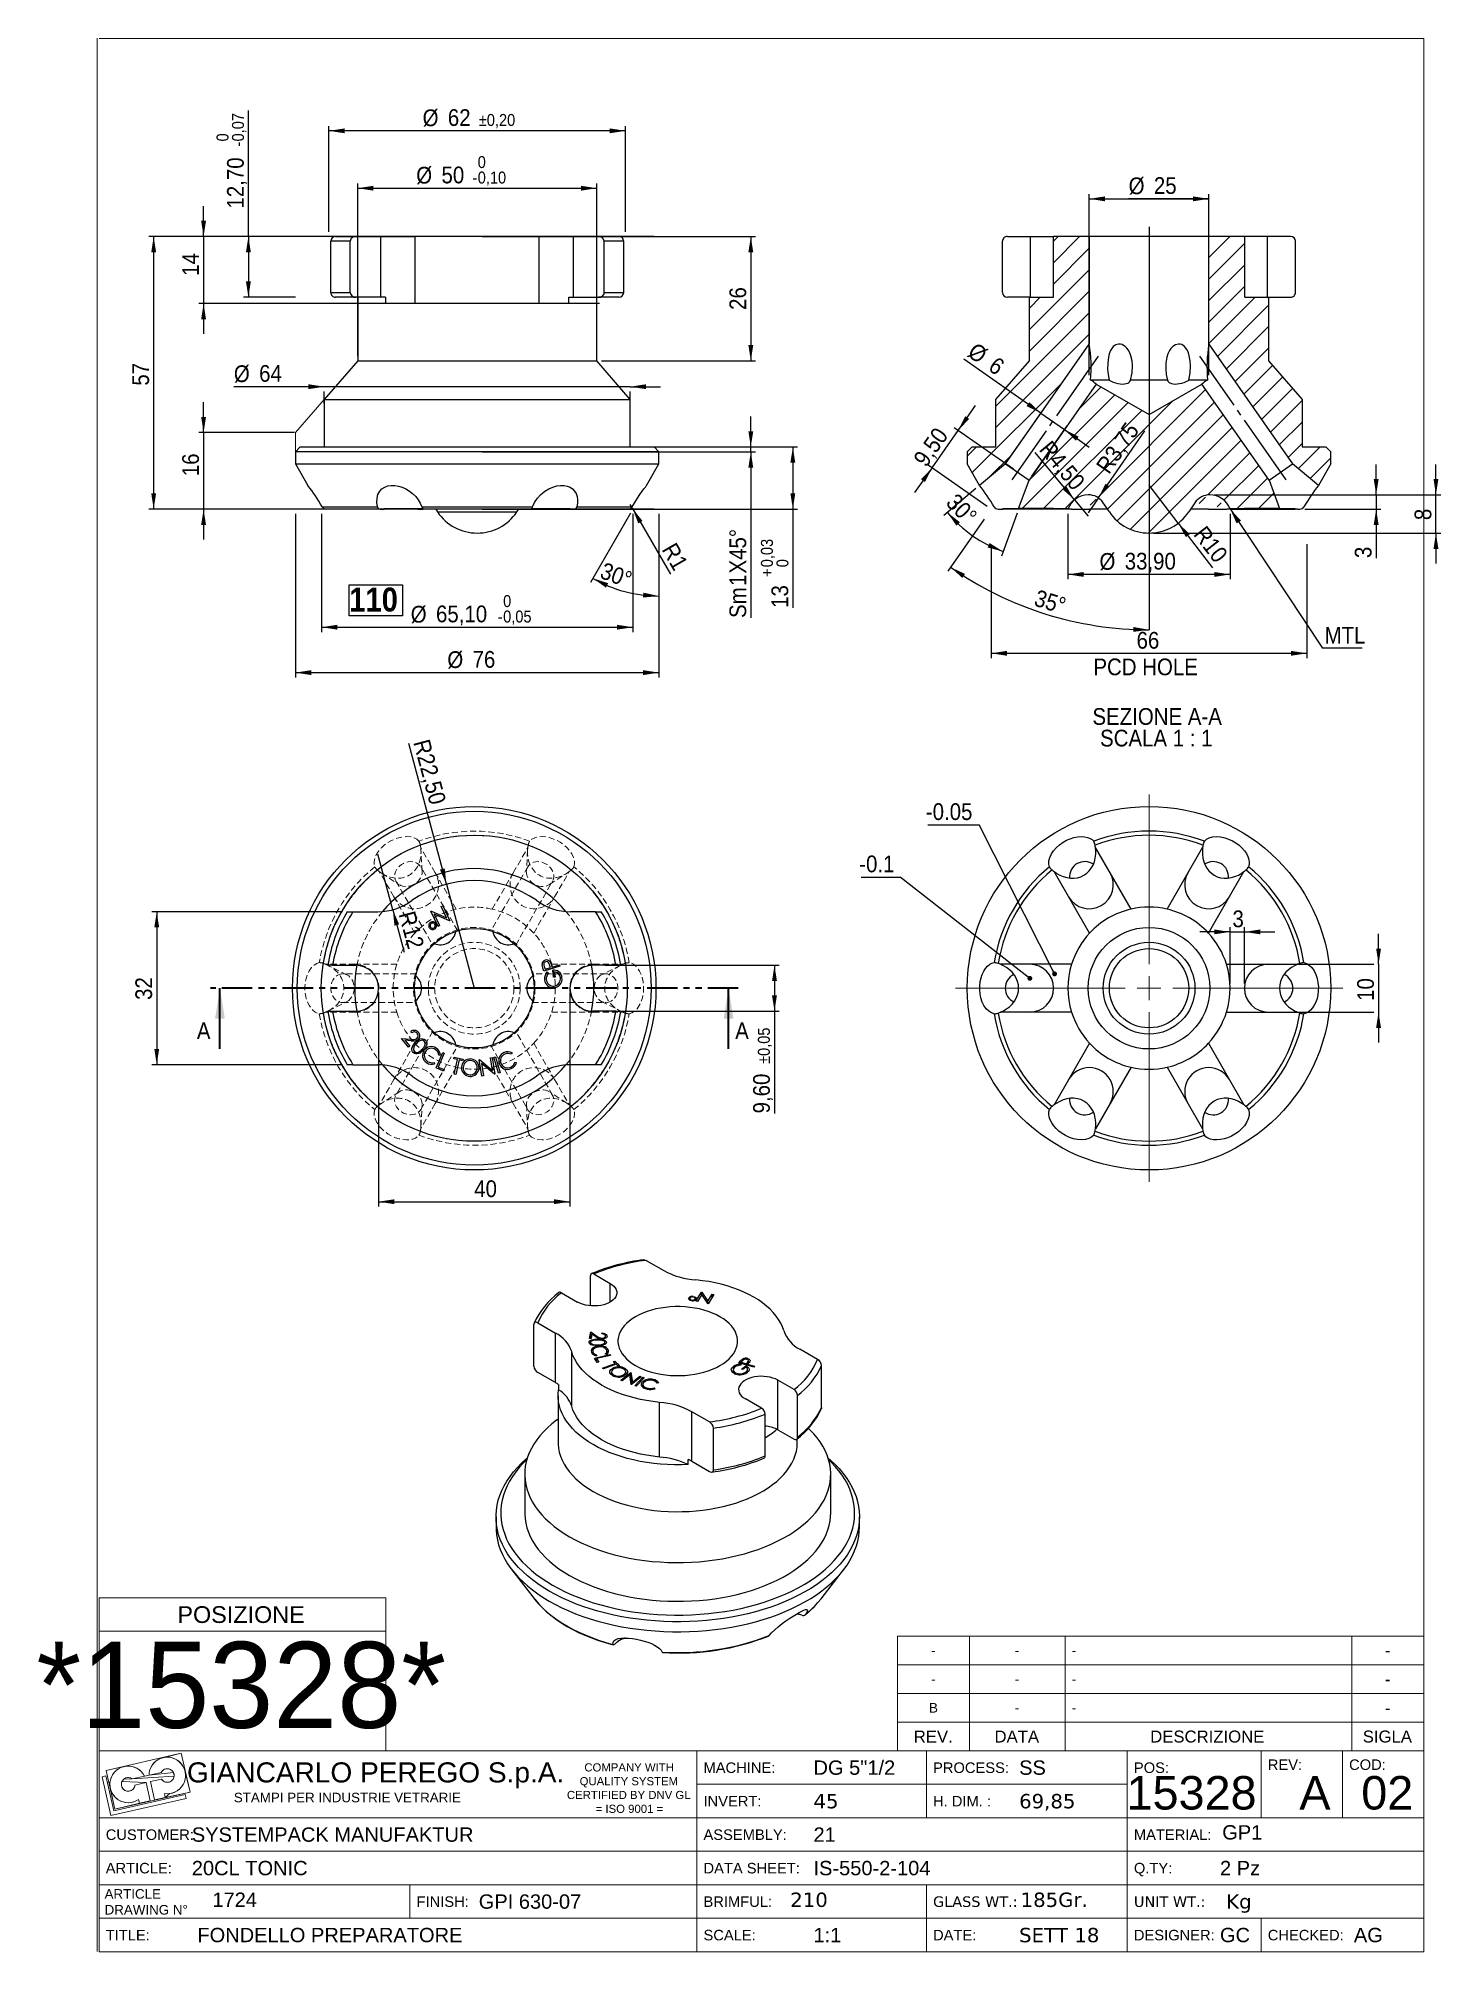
# Model space of a CAD drawing. Header units: millimetres. Extents: x -3 to 290, y 9 to 409.
import ezdxf

# ---------------------------------------------------------------- set-up
doc = ezdxf.new("R2010")
doc.units = ezdxf.units.MM
doc.header["$PDSIZE"] = -1
for name, pattern in [('SLD-Centro', [19.05, 15.24, -1.27, 1.27, -1.27]), ('SLD-Combinazione-di-due-tratteggi', [12.7, 6.35, -1.27, 1.27, -1.27, 1.27, -1.27]), ('SLD-Solido', [0]), ('SLD-Tratteggiato', [1.905, 1.27, -0.635])]:
    doc.linetypes.add(name, pattern=pattern)
for name, color, linetype in [('A', 1, 'SLD-Centro'), ('Q', 2, 'SLD-Solido'), ('S', 4, 'SLD-Solido')]:
    doc.layers.add(name, color=color, linetype=linetype)
doc.layers.add('D', color=3, linetype='SLD-Solido', lineweight=25)
doc.layers.add('SEZ', color=6, linetype='SLD-Combinazione-di-due-tratteggi', lineweight=35)
doc.styles.add('SLDTEXTSTYLE0', font='GOTHICB.TTF', dxfattribs={"width": 0.913})
doc.styles.add('SLDTEXTSTYLE1', font='ARIAL.TTF')
doc.styles.add('SLDTEXTSTYLE2', font='IDAUTOMATIONHC39M.TTF')
doc.styles.add('SLDTEXTSTYLE3', font='VERDANA.TTF')
doc.styles.add('SLDTEXTSTYLE4', font='GOTHIC.TTF', dxfattribs={"width": 0.913})
doc.styles.get("Standard").update_dxf_attribs({"font": 'GOTHIC.TTF'})
doc.dimstyles.new('SLDDIMSTYLE0', dxfattribs={"dimtxt": 3.5, "dimasz": 3.302, "dimexe": 0, "dimexo": 0.0625, "dimgap": 0.875, "dimtad": 1, "dimrnd": 1e-09, "dimzin": 12, "dimdsep": 46, "dimtxsty": 'SLDTEXTSTYLE4', "dimsah": 1, "dimcen": 0.09, "dimadec": 0, "dimazin": 3, "dimtfac": 1, "dimtofl": 0, "dimtmove": 0, "dimatfit": 3, "dimfxl": 0, "dimfrac": 2, "dimtolj": 1, "dimtzin": 12, "dimarcsym": 0})
doc.dimstyles.new('SLDDIMSTYLE1', dxfattribs={"dimtxt": 3.5, "dimasz": 3.302, "dimexe": 0, "dimexo": 0.0625, "dimgap": 0.875, "dimtad": 1, "dimrnd": 1e-09, "dimzin": 12, "dimdsep": 46, "dimtxsty": 'SLDTEXTSTYLE4', "dimsah": 1, "dimcen": 0.09, "dimadec": 0, "dimazin": 3, "dimtol": 1, "dimtp": 0.2, "dimtm": 0.2, "dimtfac": 1, "dimtofl": 0, "dimtmove": 0, "dimatfit": 3, "dimfxl": 0, "dimfrac": 2, "dimtolj": 1, "dimarcsym": 0})
doc.dimstyles.new('SLDDIMSTYLE10', dxfattribs={"dimtxt": 3.5, "dimasz": 3.302, "dimexe": 0, "dimexo": 0.0625, "dimgap": 0.875, "dimtad": 1, "dimdec": 4, "dimzin": 12, "dimdsep": 46, "dimtxsty": 'SLDTEXTSTYLE4', "dimsah": 1, "dimcen": 0.09, "dimazin": 3, "dimtfac": 1, "dimtofl": 0, "dimtmove": 0, "dimatfit": 3, "dimfxl": 0, "dimfrac": 2, "dimtolj": 1, "dimtzin": 12, "dimarcsym": 0})
doc.dimstyles.new('SLDDIMSTYLE11', dxfattribs={"dimtxt": 3.5, "dimasz": 3.302, "dimexe": 0, "dimexo": 0.0625, "dimgap": 0.875, "dimtad": 1, "dimrnd": 1e-09, "dimzin": 12, "dimdsep": 46, "dimtxsty": 'SLDTEXTSTYLE4', "dimsah": 1, "dimcen": 0, "dimadec": 0, "dimazin": 3, "dimtfac": 1, "dimtofl": 0, "dimtmove": 0, "dimatfit": 3, "dimfxl": 0, "dimfrac": 2, "dimtolj": 1, "dimtzin": 12, "dimarcsym": 0})
doc.dimstyles.new('SLDDIMSTYLE12', dxfattribs={"dimtxt": 0.18, "dimasz": 3.302, "dimexe": 0, "dimexo": 0.0625, "dimgap": 0, "dimtad": 0, "dimtih": 1, "dimtoh": 1, "dimdec": 0, "dimrnd": 1e-09, "dimzin": 0, "dimdsep": 46, "dimtxsty": 'Standard', "dimsah": 1, "dimcen": 0.09, "dimadec": 0, "dimazin": 0, "dimtfac": 3.302, "dimtdec": 0, "dimtofl": 0, "dimtmove": 0, "dimatfit": 3, "dimfxl": 0, "dimfrac": 2, "dimtolj": 1, "dimtzin": 0, "dimarcsym": 0})
doc.dimstyles.new('SLDDIMSTYLE13', dxfattribs={"dimtxt": 0.18, "dimasz": 1.016, "dimexe": 0, "dimexo": 0.0625, "dimgap": 0, "dimtad": 0, "dimtih": 1, "dimtoh": 1, "dimdec": 0, "dimrnd": 1e-09, "dimzin": 0, "dimdsep": 46, "dimtxsty": 'Standard', "dimblk1": 'DOT', "dimblk2": 'DOT', "dimsah": 1, "dimcen": 0.09, "dimadec": 0, "dimazin": 0, "dimtfac": 1.016, "dimtdec": 0, "dimtofl": 0, "dimtmove": 0, "dimatfit": 3, "dimldrblk": 'DOT', "dimfxl": 0, "dimfrac": 2, "dimtolj": 1, "dimtzin": 0, "dimarcsym": 0})
doc.dimstyles.new('SLDDIMSTYLE2', dxfattribs={"dimtxt": 3.5, "dimasz": 3.302, "dimexe": 0, "dimexo": 0.0625, "dimgap": 0.875, "dimtad": 1, "dimrnd": 1e-09, "dimzin": 12, "dimdsep": 46, "dimtxsty": 'SLDTEXTSTYLE4', "dimsah": 1, "dimcen": 0.09, "dimadec": 0, "dimazin": 3, "dimtol": 1, "dimtm": 0.07, "dimtfac": 1, "dimtofl": 0, "dimtmove": 0, "dimatfit": 3, "dimfxl": 0, "dimfrac": 2, "dimtolj": 1, "dimarcsym": 0})
doc.dimstyles.new('SLDDIMSTYLE3', dxfattribs={"dimtxt": 3.5, "dimasz": 3.302, "dimexe": 0, "dimexo": 0.0625, "dimgap": 0.875, "dimtad": 1, "dimrnd": 1e-09, "dimzin": 12, "dimdsep": 46, "dimtxsty": 'SLDTEXTSTYLE4', "dimsah": 1, "dimcen": 0.09, "dimadec": 0, "dimazin": 3, "dimtfac": 1, "dimtmove": 0, "dimatfit": 0, "dimfxl": 0, "dimfrac": 2, "dimtolj": 1, "dimtzin": 12, "dimarcsym": 0})
doc.dimstyles.new('SLDDIMSTYLE4', dxfattribs={"dimtxt": 3.5, "dimasz": 3.302, "dimexe": 0, "dimexo": 0.0625, "dimgap": 0.875, "dimtad": 1, "dimrnd": 1e-09, "dimzin": 12, "dimdsep": 46, "dimtxsty": 'SLDTEXTSTYLE4', "dimsah": 1, "dimcen": 0.09, "dimadec": 0, "dimazin": 3, "dimtol": 1, "dimtm": 0.1, "dimtfac": 1, "dimtofl": 0, "dimtmove": 0, "dimatfit": 3, "dimfxl": 0, "dimfrac": 2, "dimtolj": 1, "dimarcsym": 0})
doc.dimstyles.new('SLDDIMSTYLE5', dxfattribs={"dimtxt": 3.5, "dimasz": 3.302, "dimexe": 0, "dimexo": 0.0625, "dimgap": 0.875, "dimtad": 1, "dimrnd": 1e-09, "dimzin": 12, "dimdsep": 46, "dimtxsty": 'SLDTEXTSTYLE4', "dimsah": 1, "dimcen": 0.09, "dimadec": 0, "dimazin": 3, "dimtol": 1, "dimtm": 0.05, "dimtfac": 1, "dimtofl": 0, "dimtmove": 0, "dimatfit": 3, "dimfxl": 0, "dimfrac": 2, "dimtolj": 1, "dimarcsym": 0})
doc.dimstyles.new('SLDDIMSTYLE6', dxfattribs={"dimtxt": 3.5, "dimasz": 3.302, "dimexe": 0, "dimexo": 0.0625, "dimgap": 0.875, "dimtad": 1, "dimdec": 4, "dimzin": 12, "dimdsep": 46, "dimtxsty": 'SLDTEXTSTYLE4', "dimsah": 1, "dimcen": 0.09, "dimazin": 3, "dimtfac": 1, "dimtofl": 0, "dimtmove": 0, "dimatfit": 3, "dimfxl": 0, "dimfrac": 2, "dimtolj": 1, "dimtzin": 12, "dimarcsym": 0})
doc.dimstyles.new('SLDDIMSTYLE7', dxfattribs={"dimtxt": 3.5, "dimasz": 3.302, "dimexe": 0, "dimexo": 0.0625, "dimgap": 0.875, "dimtad": 1, "dimrnd": 1e-09, "dimzin": 12, "dimdsep": 46, "dimtxsty": 'SLDTEXTSTYLE4', "dimsah": 1, "dimcen": 0, "dimadec": 0, "dimazin": 3, "dimtfac": 1, "dimtofl": 0, "dimtmove": 0, "dimatfit": 3, "dimfxl": 0, "dimfrac": 2, "dimtolj": 1, "dimtzin": 12, "dimarcsym": 0})
doc.dimstyles.new('SLDDIMSTYLE8', dxfattribs={"dimtxt": 3.5, "dimasz": 3.302, "dimexe": 0, "dimexo": 0.0625, "dimgap": 0.875, "dimtad": 1, "dimrnd": 1e-09, "dimzin": 12, "dimdsep": 46, "dimtxsty": 'SLDTEXTSTYLE4', "dimsah": 1, "dimcen": 0.09, "dimadec": 0, "dimazin": 3, "dimtol": 1, "dimtp": 0.03, "dimtfac": 1, "dimtofl": 0, "dimtmove": 0, "dimatfit": 3, "dimfxl": 0, "dimfrac": 2, "dimtolj": 1, "dimarcsym": 0})
doc.dimstyles.new('SLDDIMSTYLE9', dxfattribs={"dimtxt": 3.5, "dimasz": 3.302, "dimexe": 0, "dimexo": 0.0625, "dimgap": 0.875, "dimtad": 1, "dimrnd": 1e-09, "dimzin": 12, "dimdsep": 46, "dimtxsty": 'SLDTEXTSTYLE4', "dimsah": 1, "dimcen": 0.09, "dimadec": 0, "dimazin": 3, "dimtol": 1, "dimtp": 0.05, "dimtm": 0.05, "dimtfac": 1, "dimtofl": 0, "dimtmove": 0, "dimatfit": 3, "dimfxl": 0, "dimfrac": 2, "dimtolj": 1, "dimarcsym": 0})

msp = doc.modelspace()

# ---------------------------------------------------------------- texts
for s, insert, char_height, attachment_point, style in [('POSIZIONE', (39.26769, 80.89642), 3.5, 2, 'SLDTEXTSTYLE1'), ('*15328*', (39.30464, 73.44949), 18, 2, 'SLDTEXTSTYLE2'), ('-', (184.0467, 72.65032), 2, 2, 'SLDTEXTSTYLE1'), ('-', (201.5467, 72.65032), 2, 2, 'SLDTEXTSTYLE1'), ('-', (212.96714, 72.65032), 2, 1, 'SLDTEXTSTYLE1'), ('-', (279.04159, 72.89902), 2.5, 2, 'SLDTEXTSTYLE1'), ('-', (184.0467, 66.65032), 2, 2, 'SLDTEXTSTYLE1'), ('-', (201.5467, 66.65032), 2, 2, 'SLDTEXTSTYLE1'), ('-', (212.96714, 66.65032), 2, 1, 'SLDTEXTSTYLE1'), ('-', (279.04159, 66.89902), 2.5, 2, 'SLDTEXTSTYLE1'), ('B', (184.05783, 60.65032), 2, 2, 'SLDTEXTSTYLE1'), ('-', (201.5467, 60.65032), 2, 2, 'SLDTEXTSTYLE1'), ('-', (212.96714, 60.65032), 2, 1, 'SLDTEXTSTYLE1'), ('-', (279.04159, 60.89902), 2.5, 2, 'SLDTEXTSTYLE1'), ('REV.', (184.00491, 54.89902), 2.5, 2, 'SLDTEXTSTYLE1'), ('DATA', (201.47935, 54.89902), 2.5, 2, 'SLDTEXTSTYLE1'), ('DESCRIZIONE', (241.31167, 54.89902), 2.5, 2, 'SLDTEXTSTYLE1'), ('SIGLA', (278.9686, 54.89902), 2.5, 2, 'SLDTEXTSTYLE1'), (' GIANCARLO PEREGO S.p.A.', (26.33211, 48.25136), 4.2, 1, 'SLDTEXTSTYLE1'), ('MACHINE:', (135.96714, 48.23283), 2.2, 1, 'SLDTEXTSTYLE1'), ('DG 5"1/2', (158.96714, 48.64772), 3, 1, 'SLDTEXTSTYLE1'), ('PROCESS:', (183.96714, 48.23283), 2.2, 1, 'SLDTEXTSTYLE1'), ('SS', (201.96714, 48.64772), 3, 1, 'SLDTEXTSTYLE1'), ('POS:', (225.96714, 48.23283), 2.2, 1, 'SLDTEXTSTYLE1'), ('REV:', (253.96714, 48.86586), 2.2, 1, 'SLDTEXTSTYLE1'), ('COD:', (270.96714, 48.86586), 2.2, 1, 'SLDTEXTSTYLE1'), ('15328', (251.622, 45.38733), 7, 3, 'SLDTEXTSTYLE1'), ('A', (267.08597, 45.38733), 7, 3, 'SLDTEXTSTYLE1'), ('02', (284.38683, 45.38733), 7, 3, 'SLDTEXTSTYLE1'), ('STAMPI PER INDUSTRIE VETRARIE', (85.24591, 41.90032), 2, 3, 'SLDTEXTSTYLE1'), ('INVERT: ', (135.96714, 41.23283), 2.2, 1, 'SLDTEXTSTYLE1'), ('45', (158.96714, 41.64086), 3, 1, 'SLDTEXTSTYLE3'), ('H. DIM. :', (183.96714, 41.23283), 2.2, 1, 'SLDTEXTSTYLE1'), ('69,85', (201.96714, 41.64086), 3, 1, 'SLDTEXTSTYLE3'), ('CUSTOMER:', (10.96714, 34.23283), 2.2, 1, 'SLDTEXTSTYLE1'), ('SYSTEMPACK MANUFAKTUR', (28.96714, 34.64772), 3, 1, 'SLDTEXTSTYLE1'), ('ASSEMBLY: ', (135.96714, 34.23283), 2.2, 1, 'SLDTEXTSTYLE1'), ('21', (158.96714, 34.64772), 3, 1, 'SLDTEXTSTYLE1'), ('MATERIAL:', (225.96714, 34.23283), 2.2, 1, 'SLDTEXTSTYLE1'), ('GP1', (244.43637, 35.11695), 3, 1, 'SLDTEXTSTYLE1'), ('ARTICLE:', (10.96714, 27.23283), 2.2, 1, 'SLDTEXTSTYLE1'), ('20CL TONIC', (28.96714, 27.64772), 3, 1, 'SLDTEXTSTYLE1'), ('DATA SHEET:', (135.96714, 27.23283), 2.2, 1, 'SLDTEXTSTYLE1'), ('IS-550-2-104', (158.96714, 27.64772), 3, 1, 'SLDTEXTSTYLE1'), ('Q.TY: ', (225.96714, 27.23283), 2.2, 1, 'SLDTEXTSTYLE1'), ('2 Pz', (243.96714, 27.64772), 3, 1, 'SLDTEXTSTYLE1'), ('1724', (33.26417, 21.03075), 3, 1, 'SLDTEXTSTYLE1'), ('FINISH:', (75.96714, 20.23283), 2.2, 1, 'SLDTEXTSTYLE1'), ('GPI 630-07', (88.96714, 20.64772), 3, 1, 'SLDTEXTSTYLE1'), ('BRIMFUL: ', (135.96714, 20.23283), 2.2, 1, 'SLDTEXTSTYLE1'), ('210', (154.10596, 21.02389), 3, 1, 'SLDTEXTSTYLE3'), ('GLASS WT.:', (183.96714, 20.2278), 2.2, 1, 'SLDTEXTSTYLE3'), (' 185Gr.', (216.32548, 21.02389), 3, 3, 'SLDTEXTSTYLE3'), ('UNIT WT.: ', (225.96714, 20.2278), 2.2, 1, 'SLDTEXTSTYLE3'), (' Kg', (243.96714, 20.64086), 3, 1, 'SLDTEXTSTYLE3'), ('TITLE:', (10.96714, 13.23283), 2.2, 1, 'SLDTEXTSTYLE1'), (' FONDELLO PREPARATORE', (28.96714, 13.64772), 3, 1, 'SLDTEXTSTYLE1'), ('SCALE: ', (135.96714, 13.23283), 2.2, 1, 'SLDTEXTSTYLE1'), ('1:1', (158.96714, 13.64772), 3, 1, 'SLDTEXTSTYLE1'), ('DATE:', (183.96714, 13.23283), 2.2, 1, 'SLDTEXTSTYLE1'), ('SETT 18', (201.96714, 13.64086), 3, 1, 'SLDTEXTSTYLE3'), ('DESIGNER:', (225.96714, 13.23283), 2.2, 1, 'SLDTEXTSTYLE1'), ('GC', (243.96714, 13.64772), 3, 1, 'SLDTEXTSTYLE1'), ('CHECKED:', (253.96714, 13.23283), 2.2, 1, 'SLDTEXTSTYLE1'), ('AG', (271.96714, 13.64772), 3, 1, 'SLDTEXTSTYLE1')]:
    msp.add_mtext(s, dxfattribs=dict(insert=insert, char_height=char_height, attachment_point=attachment_point, style=style))
at = {"layer": 'SEZ', "char_height": 3.5, "attachment_point": 1, "style": 'SLDTEXTSTYLE4'}
for insert in [(30.02313, 202.96372), (142.5927, 202.96372)]:
    msp.add_mtext('A', dxfattribs=dict(at, insert=insert))

# ---------------------------------------------------------------- blocks, each defined once
blk = doc.blocks.new('SW_NOTE_0')
at = {"color": 0}
for p, q in [((-0.04, 0.47), (-0.04, 6.97)), ((-0.04, 6.97), (11.13, 6.97)), ((11.13, 6.97), (11.13, 0.47)), ((11.13, 0.47), (-0.04, 0.47))]:
    blk.add_line(p, q, dxfattribs=at)
at = {"color": 0, "insert": (0, 6.39), "char_height": 5, "attachment_point": 1, "style": 'SLDTEXTSTYLE0'}
blk.add_mtext('110', dxfattribs=at)
blk = doc.blocks.new('SW_NOTE_1')
at = {"color": 0, "char_height": 2, "attachment_point": 1, "style": 'SLDTEXTSTYLE1'}
for s, insert in [('ARTICLE', (0, 2.58)), ('DRAWING N°', (0, -0.74))]:
    blk.add_mtext(s, dxfattribs=dict(at, insert=insert))
blk = doc.blocks.new('SW_NOTE_2')
at = {"color": 0, "char_height": 1.7, "attachment_point": 2, "style": 'SLDTEXTSTYLE1'}
for s, insert in [('COMPANY WITH', (9.5, 2.19)), ('CERTIFIED BY DNV GL', (9.42, -3.58)), ('QUALITY SYSTEM', (9.44, -0.7)), ('= ISO 9001 =', (9.56, -6.47))]:
    blk.add_mtext(s, dxfattribs=dict(at, insert=insert))
blk = doc.blocks.new('_D')
at = {"layer": 'Q'}
for p, q in [((125.65, 367.27), (19.99, 367.27)), ((20.99, 367.27), (20.99, 310.27)), ((125.65, 310.27), (19.99, 310.27))]:
    blk.add_line(p, q, dxfattribs=at)
for points in [[(20.99, 367.27), (20.48, 363.97), (21.5, 363.97)], [(20.99, 310.27), (21.5, 313.57), (20.48, 313.57)]]:
    blk.add_solid(points, dxfattribs=at)
at = {"layer": 'Q', "insert": (16.52, 336.09), "char_height": 3.5, "attachment_point": 1, "rotation": 90, "style": 'SLDTEXTSTYLE4'}
blk.add_mtext('57', dxfattribs=at)
blk = doc.blocks.new('_D_1')
at = {"layer": 'Q'}
for p, q in [((50.65, 309.27), (50.65, 275.09)), ((126.65, 309.27), (126.65, 275.09)), ((50.65, 276.09), (126.65, 276.09))]:
    blk.add_line(p, q, dxfattribs=at)
for points in [[(50.65, 276.09), (53.95, 275.58), (53.95, 276.6)], [(126.65, 276.09), (123.35, 276.6), (123.35, 275.58)]]:
    blk.add_solid(points, dxfattribs=at)
at = {"layer": 'Q', "char_height": 3.5, "attachment_point": 1, "style": 'SLDTEXTSTYLE4'}
for s, insert in [('%%c', (82.4, 280.56)), ('76', (87.68, 280.61))]:
    blk.add_mtext(s, dxfattribs=dict(at, insert=insert))
blk = doc.blocks.new('_D_2')
at = {"layer": 'Q'}
for p, q in [((57.65, 368.27), (57.65, 390.37)), ((119.65, 389.37), (57.65, 389.37)), ((119.65, 368.27), (119.65, 390.37))]:
    blk.add_line(p, q, dxfattribs=at)
for points in [[(57.65, 389.37), (60.95, 388.86), (60.95, 389.88)], [(119.65, 389.37), (116.35, 389.88), (116.35, 388.86)]]:
    blk.add_solid(points, dxfattribs=at)
at = {"layer": 'Q', "attachment_point": 1, "style": 'SLDTEXTSTYLE4'}
for s, insert, char_height in [('%%c', (77.23, 393.84), 3.5), ('62', (82.51, 393.89), 3.5), ('±0,20', (88.98, 392.89), 2.5)]:
    blk.add_mtext(s, dxfattribs=dict(at, insert=insert, char_height=char_height))
blk = doc.blocks.new('_D_3')
at = {"layer": 'Q'}
for p, q in [((40.8, 367.27), (40.8, 393.62)), ((69.41, 367.27), (39.8, 367.27)), ((40.8, 367.27), (40.8, 354.57)), ((50.67, 354.57), (39.8, 354.57))]:
    blk.add_line(p, q, dxfattribs=at)
for points in [[(40.8, 367.27), (40.29, 363.97), (41.31, 363.97)], [(40.8, 354.57), (41.31, 357.87), (40.29, 357.87)]]:
    blk.add_solid(points, dxfattribs=at)
at = {"layer": 'Q', "attachment_point": 1, "rotation": 90, "style": 'SLDTEXTSTYLE4'}
for s, insert, char_height in [('0,07', (37.37, 387.15), 2.5), ('0', (34.14, 387.15), 2.5), ('-', (37.37, 386.05), 2.5), ('12,70', (36.33, 373.12), 3.5)]:
    blk.add_mtext(s, dxfattribs=dict(at, insert=insert, char_height=char_height))
blk = doc.blocks.new('_D_4')
at = {"layer": 'Q'}
for p, q in [((89.65, 367.27), (146.86, 367.27)), ((145.86, 367.27), (145.86, 341.27)), ((114.65, 341.27), (146.86, 341.27))]:
    blk.add_line(p, q, dxfattribs=at)
for points in [[(145.86, 367.27), (145.35, 363.97), (146.37, 363.97)], [(145.86, 341.27), (146.37, 344.57), (145.35, 344.57)]]:
    blk.add_solid(points, dxfattribs=at)
at = {"layer": 'Q', "insert": (141.39, 351.93), "char_height": 3.5, "attachment_point": 1, "rotation": 90, "style": 'SLDTEXTSTYLE4'}
blk.add_mtext('26', dxfattribs=at)
blk = doc.blocks.new('_D_5')
at = {"layer": 'Q'}
for p, q in [((31.43, 326.27), (31.43, 332.62)), ((50.46, 326.27), (30.43, 326.27)), ((31.43, 326.27), (31.43, 310.27)), ((49.65, 310.27), (30.43, 310.27)), ((31.43, 310.27), (31.43, 303.92))]:
    blk.add_line(p, q, dxfattribs=at)
for points in [[(31.43, 326.27), (31.94, 329.57), (30.92, 329.57)], [(31.43, 310.27), (30.92, 306.97), (31.94, 306.97)]]:
    blk.add_solid(points, dxfattribs=at)
at = {"layer": 'Q', "insert": (26.96, 317.16), "char_height": 3.5, "attachment_point": 1, "rotation": 90, "style": 'SLDTEXTSTYLE4'}
blk.add_mtext('16', dxfattribs=at)
blk = doc.blocks.new('_D_6')
at = {"layer": 'Q'}
for p, q in [((63.65, 342.27), (63.65, 378.37)), ((63.65, 377.37), (113.65, 377.37)), ((113.65, 342.27), (113.65, 378.37))]:
    blk.add_line(p, q, dxfattribs=at)
for points in [[(63.65, 377.37), (66.95, 376.86), (66.95, 377.88)], [(113.65, 377.37), (110.35, 377.88), (110.35, 376.86)]]:
    blk.add_solid(points, dxfattribs=at)
at = {"layer": 'Q', "attachment_point": 1, "style": 'SLDTEXTSTYLE4'}
for s, insert, char_height in [('0', (88.75, 384.09), 2.5), ('%%c', (75.9, 381.84), 3.5), ('50', (81.18, 381.89), 3.5), ('0,10', (88.75, 380.85), 2.5), ('-', (87.64, 380.85), 2.5)]:
    blk.add_mtext(s, dxfattribs=dict(at, insert=insert, char_height=char_height))
blk = doc.blocks.new('_D_7')
at = {"layer": 'Q'}
for p, q in [((31.43, 367.27), (31.43, 373.62)), ((114.2, 367.27), (30.43, 367.27)), ((31.43, 367.27), (31.43, 353.27)), ((114.2, 353.27), (30.43, 353.27)), ((31.43, 353.27), (31.43, 346.92))]:
    blk.add_line(p, q, dxfattribs=at)
for points in [[(31.43, 367.27), (31.94, 370.57), (30.92, 370.57)], [(31.43, 353.27), (30.92, 349.97), (31.94, 349.97)]]:
    blk.add_solid(points, dxfattribs=at)
at = {"layer": 'Q', "insert": (26.96, 359.05), "char_height": 3.5, "attachment_point": 1, "rotation": 90, "style": 'SLDTEXTSTYLE4'}
blk.add_mtext('14', dxfattribs=at)
blk = doc.blocks.new('_D_8')
at = {"layer": 'Q'}
for p, q in [((56.1, 309.27), (56.1, 284.58)), ((121.2, 309.27), (121.2, 284.58)), ((56.1, 285.58), (121.2, 285.58))]:
    blk.add_line(p, q, dxfattribs=at)
for points in [[(56.1, 285.58), (59.4, 285.08), (59.4, 286.09)], [(121.2, 285.58), (117.9, 286.09), (117.9, 285.08)]]:
    blk.add_solid(points, dxfattribs=at)
at = {"layer": 'Q', "attachment_point": 1, "style": 'SLDTEXTSTYLE4'}
for s, insert, char_height in [('0', (94.07, 292.3), 2.5), ('%%c', (74.75, 290.05), 3.5), ('65,10', (80.03, 290.11), 3.5), ('0,05', (94.07, 289.07), 2.5), ('-', (92.96, 289.07), 2.5)]:
    blk.add_mtext(s, dxfattribs=dict(at, insert=insert, char_height=char_height))
blk = doc.blocks.new('_D_9')
at = {"layer": 'Q'}
for p, q in [((120.7, 309.41), (112.35, 294.94)), ((126.65, 309.27), (126.65, 291.1))]:
    blk.add_line(p, q, dxfattribs=at)
blk.add_arc((126.65, 319.71), 27.61, 240, 270, dxfattribs=at)
for points in [[(112.85, 295.8), (115.57, 293.87), (116.03, 294.78)], [(126.65, 292.1), (123.38, 292.81), (123.32, 291.79)]]:
    blk.add_solid(points, dxfattribs=at)
at = {"layer": 'Q', "insert": (115.3, 299.25), "char_height": 3.5, "attachment_point": 1, "rotation": 339.6327, "style": 'SLDTEXTSTYLE4'}
blk.add_mtext('30°', dxfattribs=at)
blk = doc.blocks.new('_D_10')
at = {"layer": 'Q'}
for q in [(120.62, 311.27), (129.04, 296.69)]:
    blk.add_line((121.12, 310.41), q, dxfattribs=at)
blk.add_solid([(121.12, 310.41), (122.33, 307.29), (123.21, 307.8)], dxfattribs=at)
at = {"layer": 'Q', "insert": (130.16, 303.59), "char_height": 3.5, "attachment_point": 1, "rotation": 300, "style": 'SLDTEXTSTYLE4'}
blk.add_mtext('R1', dxfattribs=at)
blk = doc.blocks.new('_D_11')
at = {"layer": 'Q'}
for p, q in [((145.86, 323.27), (145.86, 329.62)), ((89.65, 323.27), (146.86, 323.27)), ((89.65, 322.27), (146.86, 322.27)), ((145.86, 322.27), (145.86, 323.27)), ((145.86, 322.27), (145.86, 287.52))]:
    blk.add_line(p, q, dxfattribs=at)
for points in [[(145.86, 323.27), (146.37, 326.57), (145.35, 326.57)], [(145.86, 322.27), (145.35, 318.97), (146.37, 318.97)]]:
    blk.add_solid(points, dxfattribs=at)
at = {"layer": 'Q', "char_height": 3.5, "attachment_point": 1, "rotation": 90, "style": 'SLDTEXTSTYLE4'}
for s, insert in [('X45°', (141.39, 296.81)), ('1', (141.39, 294.22)), ('Sm', (141.39, 287.52))]:
    blk.add_mtext(s, dxfattribs=dict(at, insert=insert))
blk = doc.blocks.new('_D_12')
at = {"layer": 'Q'}
for p, q in [((56.65, 335.87), (37.76, 335.87)), ((120.65, 335.87), (56.65, 335.87)), ((56.65, 332.33), (56.65, 334.87)), ((120.65, 335.87), (127, 335.87)), ((120.65, 327.88), (120.65, 334.87))]:
    blk.add_line(p, q, dxfattribs=at)
for points in [[(56.65, 335.87), (53.35, 336.38), (53.35, 335.36)], [(120.65, 335.87), (123.95, 335.36), (123.95, 336.38)]]:
    blk.add_solid(points, dxfattribs=at)
at = {"layer": 'Q', "char_height": 3.5, "attachment_point": 1, "style": 'SLDTEXTSTYLE4'}
for s, insert in [('%%c', (37.76, 340.34)), ('64', (43.04, 340.4))]:
    blk.add_mtext(s, dxfattribs=dict(at, insert=insert))
blk = doc.blocks.new('_D_13')
at = {"layer": 'Q'}
for p, q in [((89.65, 323.27), (155.65, 323.27)), ((154.65, 323.27), (154.65, 310.27)), ((89.65, 310.27), (155.65, 310.27)), ((154.65, 310.27), (154.65, 289.63))]:
    blk.add_line(p, q, dxfattribs=at)
for points in [[(154.65, 323.27), (154.14, 319.97), (155.16, 319.97)], [(154.65, 310.27), (155.16, 313.57), (154.14, 313.57)]]:
    blk.add_solid(points, dxfattribs=at)
at = {"layer": 'Q', "attachment_point": 1, "rotation": 90, "style": 'SLDTEXTSTYLE4'}
for s, insert, char_height in [('0,03', (147.98, 298.12), 2.5), ('+', (147.98, 296.1), 2.5), ('0', (151.22, 298.12), 2.5), ('13', (150.18, 289.63), 3.5)]:
    blk.add_mtext(s, dxfattribs=dict(at, insert=insert, char_height=char_height))
blk = doc.blocks.new('_D_14')
at = {"layer": 'Q'}
for p, q in [((60.48, 226.11), (20.63, 226.11)), ((21.63, 226.11), (21.63, 194.11)), ((60.48, 194.11), (20.63, 194.11))]:
    blk.add_line(p, q, dxfattribs=at)
for points in [[(21.63, 226.11), (21.13, 222.81), (22.14, 222.81)], [(21.63, 194.11), (22.14, 197.41), (21.13, 197.41)]]:
    blk.add_solid(points, dxfattribs=at)
at = {"layer": 'Q', "insert": (17.16, 207.66), "char_height": 3.5, "attachment_point": 1, "rotation": 90, "style": 'SLDTEXTSTYLE4'}
blk.add_mtext('32', dxfattribs=at)
blk = doc.blocks.new('_D_15')
at = {"layer": 'Q'}
for p, q in [((115.38, 214.91), (151.81, 214.91)), ((150.81, 214.91), (150.81, 205.31)), ((116.78, 205.31), (151.81, 205.31)), ((150.81, 205.31), (150.81, 183.93))]:
    blk.add_line(p, q, dxfattribs=at)
for points in [[(150.81, 214.91), (150.3, 211.61), (151.32, 211.61)], [(150.81, 205.31), (151.32, 208.61), (150.3, 208.61)]]:
    blk.add_solid(points, dxfattribs=at)
at = {"layer": 'Q', "attachment_point": 1, "rotation": 90, "style": 'SLDTEXTSTYLE4'}
for s, insert, char_height in [('±0,05', (147.34, 194.27), 2.5), ('9,60', (146.34, 183.93), 3.5)]:
    blk.add_mtext(s, dxfattribs=dict(at, insert=insert, char_height=char_height))
blk = doc.blocks.new('_D_16')
at = {"layer": 'Q'}
for q in [(67.88, 238.11), (73.37, 217.63)]:
    blk.add_line((70.99, 226.52), q, dxfattribs=at)
blk.add_solid([(70.99, 226.52), (71.35, 223.2), (72.33, 223.46)], dxfattribs=at)
at = {"layer": 'Q', "insert": (75.58, 226.52), "char_height": 3.5, "attachment_point": 1, "rotation": 285, "style": 'SLDTEXTSTYLE4'}
blk.add_mtext('R12', dxfattribs=at)
blk = doc.blocks.new('_D_17')
at = {"layer": 'Q'}
for q in [(74.32, 261.29), (88.03, 210.11)]:
    blk.add_line((82.21, 231.84), q, dxfattribs=at)
blk.add_solid([(82.21, 231.84), (81.85, 235.16), (80.86, 234.9)], dxfattribs=at)
at = {"layer": 'Q', "insert": (78.63, 262.44), "char_height": 3.5, "attachment_point": 1, "rotation": 285, "style": 'SLDTEXTSTYLE4'}
blk.add_mtext('R22,50', dxfattribs=at)
blk = doc.blocks.new('_D_18')
at = {"layer": 'Q'}
for p, q in [((68.03, 209.11), (68.03, 164.47)), ((108.03, 209.11), (108.03, 164.47)), ((68.03, 165.47), (108.03, 165.47))]:
    blk.add_line(p, q, dxfattribs=at)
for points in [[(68.03, 165.47), (71.33, 164.96), (71.33, 165.98)], [(108.03, 165.47), (104.73, 165.98), (104.73, 164.96)]]:
    blk.add_solid(points, dxfattribs=at)
at = {"layer": 'Q', "insert": (88.02, 169.94), "char_height": 3.5, "attachment_point": 1, "style": 'SLDTEXTSTYLE4'}
blk.add_mtext('40', dxfattribs=at)
blk = doc.blocks.new('_D_19')
at = {"layer": 'Q'}
for p, q in [((289.13, 313.27), (289.13, 319.62)), ((242.84, 313.27), (290.13, 313.27)), ((289.13, 305.27), (289.13, 313.27)), ((230.13, 305.27), (290.13, 305.27)), ((289.13, 305.27), (289.13, 298.92))]:
    blk.add_line(p, q, dxfattribs=at)
for points in [[(289.13, 313.27), (289.64, 316.57), (288.62, 316.57)], [(289.13, 305.27), (288.62, 301.97), (289.64, 301.97)]]:
    blk.add_solid(points, dxfattribs=at)
at = {"layer": 'Q', "insert": (284.66, 307.98), "char_height": 3.5, "attachment_point": 1, "rotation": 90, "style": 'SLDTEXTSTYLE4'}
blk.add_mtext('8', dxfattribs=at)
blk = doc.blocks.new('_D_20')
at = {"layer": 'Q'}
for p, q in [((196.13, 302.66), (196.13, 279.13)), ((262.13, 302.97), (262.13, 279.13)), ((196.13, 280.13), (262.13, 280.13))]:
    blk.add_line(p, q, dxfattribs=at)
for points in [[(196.13, 280.13), (199.43, 279.62), (199.43, 280.64)], [(262.13, 280.13), (258.83, 280.64), (258.83, 279.62)]]:
    blk.add_solid(points, dxfattribs=at)
at = {"layer": 'Q', "char_height": 3.5, "attachment_point": 1, "style": 'SLDTEXTSTYLE4'}
for s, insert in [('66', (226.53, 284.6)), ('PCD HOLE', (217.5, 279.04))]:
    blk.add_mtext(s, dxfattribs=dict(at, insert=insert))
blk = doc.blocks.new('_D_21')
at = {"layer": 'Q'}
for p, q in [((229.13, 356.4), (229.13, 285.05)), ((194.69, 308.21), (187.06, 297.31))]:
    blk.add_line(p, q, dxfattribs=at)
blk.add_arc((229.13, 357.4), 72.35, 235, 270, dxfattribs=at)
for points in [[(187.63, 298.13), (190.1, 295.88), (190.66, 296.72)], [(229.13, 285.05), (225.84, 285.63), (225.82, 284.61)]]:
    blk.add_solid(points, dxfattribs=at)
at = {"layer": 'Q', "insert": (205.9, 293.52), "char_height": 3.5, "attachment_point": 1, "rotation": 342.9835, "style": 'SLDTEXTSTYLE4'}
blk.add_mtext('35°', dxfattribs=at)
blk = doc.blocks.new('_D_22')
at = {"layer": 'Q'}
for p, q in [((206.53, 330.34), (190.38, 341.65)), ((199.7, 320.59), (207.1, 331.16)), ((206.53, 330.34), (211.44, 326.9)), ((204.61, 317.15), (212.01, 327.72)), ((211.44, 326.9), (216.64, 323.26))]:
    blk.add_line(p, q, dxfattribs=at)
for points in [[(206.53, 330.34), (204.11, 332.65), (203.53, 331.82)], [(211.44, 326.9), (213.85, 324.59), (214.44, 325.43)]]:
    blk.add_solid(points, dxfattribs=at)
at = {"layer": 'Q', "char_height": 3.5, "attachment_point": 1, "rotation": 325, "style": 'SLDTEXTSTYLE4'}
for s, insert in [('%%c', (192.94, 345.31)), ('6', (197.3, 342.33))]:
    blk.add_mtext(s, dxfattribs=dict(at, insert=insert))
blk = doc.blocks.new('_D_23')
at = {"layer": 'Q'}
for p, q in [((216.63, 338.27), (216.63, 376.15)), ((241.63, 338.27), (241.63, 376.15)), ((216.63, 375.15), (241.63, 375.15)), ((241.63, 375.15), (224.87, 375.15))]:
    blk.add_line(p, q, dxfattribs=at)
for points in [[(216.63, 375.15), (219.93, 374.64), (219.93, 375.66)], [(241.63, 375.15), (238.33, 375.66), (238.33, 374.64)]]:
    blk.add_solid(points, dxfattribs=at)
at = {"layer": 'Q', "char_height": 3.5, "attachment_point": 1, "style": 'SLDTEXTSTYLE4'}
for s, insert in [('%%c', (224.87, 379.62)), ('25', (230.15, 379.68))]:
    blk.add_mtext(s, dxfattribs=dict(at, insert=insert))
blk = doc.blocks.new('_D_24')
at = {"layer": 'Q'}
for p, q in [((192.95, 314.59), (186.19, 308.92)), ((201.53, 309.43), (198.27, 300.47))]:
    blk.add_line(p, q, dxfattribs=at)
blk.add_arc((208, 327.22), 27.47, 220, 250, dxfattribs=at)
for points in [[(186.96, 309.57), (188.86, 306.82), (189.6, 307.52)], [(198.61, 301.41), (195.78, 303.19), (195.38, 302.26)]]:
    blk.add_solid(points, dxfattribs=at)
at = {"layer": 'Q', "insert": (188.98, 313.83), "char_height": 3.5, "attachment_point": 1, "rotation": 313.8472, "style": 'SLDTEXTSTYLE4'}
blk.add_mtext('30°', dxfattribs=at)
blk = doc.blocks.new('_D_25')
at = {"layer": 'Q'}
for p, q in [((189.21, 326.71), (192.86, 331.91)), ((183.77, 318.93), (189.21, 326.71)), ((200.76, 318.63), (188.4, 327.29)), ((183.77, 318.93), (180.12, 313.73)), ((195.31, 310.84), (182.95, 319.5))]:
    blk.add_line(p, q, dxfattribs=at)
for points in [[(189.21, 326.71), (191.52, 329.13), (190.69, 329.71)], [(183.77, 318.93), (181.46, 316.52), (182.29, 315.93)]]:
    blk.add_solid(points, dxfattribs=at)
at = {"layer": 'Q', "insert": (179.66, 320.86), "char_height": 3.5, "attachment_point": 1, "rotation": 55, "style": 'SLDTEXTSTYLE4'}
blk.add_mtext('9,50', dxfattribs=at)
blk = doc.blocks.new('_D_26')
at = {"layer": 'Q'}
for p, q in [((212.18, 309.27), (212.18, 295.62)), ((246.08, 309.27), (246.08, 295.62)), ((246.08, 296.62), (212.18, 296.62))]:
    blk.add_line(p, q, dxfattribs=at)
for points in [[(212.18, 296.62), (215.48, 296.11), (215.48, 297.13)], [(246.08, 296.62), (242.78, 297.13), (242.78, 296.11)]]:
    blk.add_solid(points, dxfattribs=at)
at = {"layer": 'Q', "char_height": 3.5, "attachment_point": 1, "style": 'SLDTEXTSTYLE4'}
for s, insert in [('%%c', (218.77, 301.09)), ('33,90', (224.05, 301.14))]:
    blk.add_mtext(s, dxfattribs=dict(at, insert=insert))
blk = doc.blocks.new('_D_27')
at = {"layer": 'Q'}
for q in [(205.3, 322.1), (216.42, 308.77)]:
    blk.add_line((213.54, 312.23), q, dxfattribs=at)
blk.add_solid([(213.54, 312.23), (211.82, 315.09), (211.04, 314.44)], dxfattribs=at)
at = {"layer": 'Q', "insert": (208.68, 324.91), "char_height": 3.5, "attachment_point": 1, "rotation": 309.8506, "style": 'SLDTEXTSTYLE4'}
blk.add_mtext('R4,50', dxfattribs=at)
blk = doc.blocks.new('_D_28')
at = {"layer": 'Q'}
for q in [(228.26, 326.64), (216.42, 309.52)]:
    blk.add_line((218.56, 312.61), q, dxfattribs=at)
blk.add_solid([(218.56, 312.61), (220.85, 315.03), (220.02, 315.61)], dxfattribs=at)
at = {"layer": 'Q', "insert": (217.86, 319.38), "char_height": 3.5, "attachment_point": 1, "rotation": 55.336, "style": 'SLDTEXTSTYLE4'}
blk.add_mtext('R3,75', dxfattribs=at)
blk = doc.blocks.new('_D_29')
at = {"layer": 'Q'}
for q in [(229.13, 315.27), (242.4, 298.03)]:
    blk.add_line((235.23, 307.35), q, dxfattribs=at)
blk.add_solid([(235.23, 307.35), (236.84, 304.42), (237.65, 305.04)], dxfattribs=at)
at = {"layer": 'Q', "insert": (241.04, 307.09), "char_height": 3.5, "attachment_point": 1, "rotation": 307.5946, "style": 'SLDTEXTSTYLE4'}
blk.add_mtext('R10', dxfattribs=at)
blk = doc.blocks.new('_D_30')
at = {"layer": 'Q'}
for p, q in [((276.63, 313.27), (276.63, 319.62)), ((242.84, 313.27), (277.63, 313.27)), ((276.63, 313.27), (276.63, 310.27)), ((261.68, 310.27), (277.63, 310.27)), ((276.63, 310.27), (276.63, 300.04))]:
    blk.add_line(p, q, dxfattribs=at)
for points in [[(276.63, 313.27), (277.14, 316.57), (276.12, 316.57)], [(276.63, 310.27), (276.12, 306.97), (277.14, 306.97)]]:
    blk.add_solid(points, dxfattribs=at)
at = {"layer": 'Q', "insert": (272.16, 300.04), "char_height": 3.5, "attachment_point": 1, "rotation": 90, "style": 'SLDTEXTSTYLE4'}
blk.add_mtext('3', dxfattribs=at)
blk = doc.blocks.new('SW_NOTE_3')
at = {"color": 0, "char_height": 3.5, "attachment_point": 2, "style": 'SLDTEXTSTYLE4'}
for s, insert in [('SEZIONE A-A', (13.67, 4.47)), ('SCALA 1 : 1', (13.49, -0.05))]:
    blk.add_mtext(s, dxfattribs=dict(at, insert=insert))
blk = doc.blocks.new('SW_NOTE_4')
at = {"color": 0}
blk.add_line((8.31, 0), (0, 0), dxfattribs=at)
at = {"color": 0, "insert": (0.41, 4.49), "char_height": 3.5, "attachment_point": 1, "style": 'SLDTEXTSTYLE4'}
blk.add_mtext('MTL', dxfattribs=at)
blk = doc.blocks.new('_D_31')
at = {"layer": 'Q'}
for p, q in [((277.13, 215.11), (277.13, 221.46)), ((253.57, 215.11), (276.13, 215.11)), ((277.13, 215.11), (277.13, 205.11)), ((257.51, 205.11), (276.13, 205.11)), ((277.13, 205.11), (277.13, 198.76))]:
    blk.add_line(p, q, dxfattribs=at)
for points in [[(277.13, 215.11), (277.64, 218.41), (276.62, 218.41)], [(277.13, 205.11), (276.62, 201.81), (277.64, 201.81)]]:
    blk.add_solid(points, dxfattribs=at)
at = {"layer": 'Q', "insert": (272.66, 207.46), "char_height": 3.5, "attachment_point": 1, "rotation": 90, "style": 'SLDTEXTSTYLE4'}
blk.add_mtext('10', dxfattribs=at)
blk = doc.blocks.new('_D_32')
at = {"layer": 'Q'}
for p, q in [((246.08, 221.88), (239.73, 221.88)), ((246.08, 211.11), (246.08, 222.88)), ((246.08, 221.88), (249.08, 221.88)), ((249.08, 211.11), (249.08, 222.88)), ((249.08, 221.88), (255.43, 221.88))]:
    blk.add_line(p, q, dxfattribs=at)
for points in [[(246.08, 221.88), (242.78, 222.39), (242.78, 221.38)], [(249.08, 221.88), (252.38, 221.38), (252.38, 222.39)]]:
    blk.add_solid(points, dxfattribs=at)
at = {"layer": 'Q', "insert": (246.58, 226.36), "char_height": 3.5, "attachment_point": 1, "style": 'SLDTEXTSTYLE4'}
blk.add_mtext('3', dxfattribs=at)
blk = doc.blocks.new('SW_NOTE_5')
at = {"color": 0}
blk.add_line((-10.72, 0), (0, 0), dxfattribs=at)
at = {"color": 0, "insert": (-11.15, 4.5), "char_height": 3.5, "attachment_point": 1, "style": 'SLDTEXTSTYLE4'}
blk.add_mtext('-0.05', dxfattribs=at)
blk = doc.blocks.new('_DOT')
at = {"color": 0, "linetype": 'ByBlock', "lineweight": -2}
blk.add_line((-0.5, 0), (-1, 0), dxfattribs=at)
at = {"color": 0, "linetype": 'ByBlock', "const_width": 0.5}
blk.add_lwpolyline([(-0.25, 0, 1), (0.25, 0, 1)], format="xyb", close=True, dxfattribs=at)
blk = doc.blocks.new('SW_NOTE_6')
at = {"color": 0}
blk.add_line((-8.14, 0), (0, 0), dxfattribs=at)
at = {"color": 0, "insert": (-8.55, 4.51), "char_height": 3.5, "attachment_point": 1, "style": 'SLDTEXTSTYLE4'}
blk.add_mtext('-0.1', dxfattribs=at)
blk = doc.blocks.new('SW_CENTERMARKSYMBOL_0')
at = {"color": 0, "linetype": 'SLD-Solido', "lineweight": 18}
for p, q in [((0, 5), (0, 40.5)), ((-5, 0), (-40.5, 0)), ((0, 0), (-2.5, 0)), ((0, 0), (0, 2.5)), ((0, 0), (0, -2.5)), ((0, 0), (2.5, 0)), ((5, 0), (40.5, 0)), ((0, -5), (0, -40.5))]:
    blk.add_line(p, q, dxfattribs=at)

# ---------------------------------------------------------------- dimensions: what is measured, and where the dimension line sits
at = {"layer": 'Q'}
for base, p1, p2, angle, dimstyle, picture, middle in [((37.44991, 354.57115), (126.64991, 367.27115), (126.64991, 354.57115), 90, 'SLDDIMSTYLE2', '_D_3', (37.44991, 383.36849)), ((28.64991, 353.27115), (115.20175, 367.27115), (115.20175, 353.27115), 90, 'SLDDIMSTYLE3', '_D_7', (28.64991, 361.64082)), ((18.21033, 310.27115), (126.64991, 367.27115), (126.64991, 310.27115), 90, 'SLDDIMSTYLE0', '_D', (18.21033, 338.67589)), ((143.08232, 341.27115), (88.64991, 367.27115), (113.64991, 341.27115), 90, 'SLDDIMSTYLE0', '_D_4', (143.08232, 354.51723)), ((28.64991, 310.27115), (126.64991, 326.27115), (50.64991, 310.27115), 90, 'SLDDIMSTYLE3', '_D_5', (28.64991, 319.74687)), ((189.21422, 326.71229), (196.13185, 310.27115), (201.58083, 318.0531), 55, 'SLDDIMSTYLE3', '_D_25', (185.91881, 322.00596)), ((154.64991, 310.27115), (88.64991, 323.27115), (88.64991, 310.27115), 90, 'SLDDIMSTYLE8', '_D_13', (154.64991, 297.1085)), ((289.13185, 313.27115), (229.13185, 305.27115), (241.83921, 313.27115), 90, 'SLDDIMSTYLE3', '_D_19', (289.13185, 309.27115)), ((276.63185, 310.27115), (241.83921, 313.27115), (260.68077, 310.27115), 90, 'SLDDIMSTYLE3', '_D_30', (276.63185, 301.33504)), ((18.85684, 194.10902), (61.48096, 226.10902), (61.48096, 194.10902), 90, 'SLDDIMSTYLE0', '_D_14', (18.85684, 210.24123)), ((277.13185, 205.10902), (278.00833, 215.10902), (278.00833, 205.10902), 90, 'SLDDIMSTYLE3', '_D_31', (277.13185, 210.04445)), ((148.0328, 205.30902), (63.2328, 214.90902), (63.2328, 205.30902), 90, 'SLDDIMSTYLE9', '_D_15', (148.0328, 193.24681))]:
    dim = msp.add_linear_dim(base=base, p1=p1, p2=p2, angle=angle, dimstyle=dimstyle, dxfattribs=at)
    dim.commit()
    dim.dimension.update_dxf_attribs({"geometry": picture, "text_midpoint": middle, "dimtype": 160})
for base, p1, p2, dimstyle, picture, middle in [((57.64991, 389.3697), (119.64991, 367.27115), (57.64991, 367.27115), 'SLDDIMSTYLE1', '_D_2', (87.25429, 389.3697)), ((113.64991, 377.36849), (63.64991, 341.27115), (113.64991, 341.27115), 'SLDDIMSTYLE4', '_D_6', (85.55671, 377.36849)), ((241.63185, 375.15282), (216.63185, 337.27115), (241.63185, 337.27115), 'SLDDIMSTYLE3', '_D_23', (230.09636, 375.15282)), ((56.64991, 338.67589), (120.64991, 367.27115), (56.64991, 367.27115), 'SLDDIMSTYLE3', '_D_12', (42.9823, 338.67589)), ((126.64991, 276.08895), (50.64991, 310.27115), (126.64991, 310.27115), 'SLDDIMSTYLE0', '_D_1', (87.62448, 276.08895)), ((121.19991, 285.58351), (56.09991, 310.27115), (121.19991, 310.27115), 'SLDDIMSTYLE5', '_D_8', (87.6451, 285.58351)), ((212.18185, 296.61761), (246.08185, 310.27115), (212.18185, 310.27115), 'SLDDIMSTYLE0', '_D_26', (227.22492, 296.61761))]:
    dim = msp.add_linear_dim(base=base, p1=p1, p2=p2, text='%%c<>', dimstyle=dimstyle, dxfattribs=at)
    dim.commit()
    dim.dimension.update_dxf_attribs({"geometry": picture, "text_midpoint": middle, "dimtype": 160})
for base, line1, line2, dimstyle, picture, middle in [((207.37455, 288.39469), ((229.13185, 384.74045), (229.13185, 253.28773)), ((195.25875, 309.02423), (229.9179, 358.52263)), 'SLDDIMSTYLE6', '_D_21', (207.95769, 288.21353)), ((119.50452, 293.04384), ((121.19991, 310.27115), (126.64991, 319.71083)), ((126.64991, 310.27115), (126.64991, 319.71083)), 'SLDDIMSTYLE6', '_D_9', (117.04142, 293.82914)), ((192.2468, 304.72272), ((201.86858, 310.37115), (204.03828, 316.33237)), ((199.12337, 319.77383), (193.7154, 315.236)), 'SLDDIMSTYLE10', '_D_24', (188.19191, 308.19529))]:
    dim = msp.add_angular_dim_2l(base=base, line1=line1, line2=line2, dimstyle=dimstyle, dxfattribs=at)
    dim.commit()
    dim.dimension.update_dxf_attribs({"geometry": picture, "text_midpoint": middle, "dimtype": 162})
for base, p1, p2, angle, text, picture, middle in [((211.44008, 326.90323), (199.12337, 319.77383), (204.03828, 316.33237), 325, '%%c<>', '_D_22', (193.60011, 339.39492)), ((143.08232, 323.27115), (88.64991, 322.27115), (88.64991, 323.27115), 90, 'Sm<>X45°', '_D_11', (143.08232, 297.1085))]:
    dim = msp.add_linear_dim(base=base, p1=p1, p2=p2, angle=angle, text=text, dimstyle='SLDDIMSTYLE3', dxfattribs=at)
    dim.commit()
    dim.dimension.update_dxf_attribs({"geometry": picture, "text_midpoint": middle, "dimtype": 160})
for center, mpoint, dimstyle, picture, middle in [((216.42449, 309.52061), (218.55766, 312.60544), 'SLDDIMSTYLE11', '_D_28', (225.02487, 321.95785)), ((216.42449, 308.77115), (213.54095, 312.22588), 'SLDDIMSTYLE11', '_D_27', (208.90738, 317.7773)), ((229.13185, 315.27115), (235.23255, 307.34768), 'SLDDIMSTYLE11', '_D_29', (240.08951, 301.03957)), ((120.62256, 311.27115), (121.12256, 310.40513), 'SLDDIMSTYLE7', '_D_10', (127.81614, 298.81153)), ((88.0328, 210.10902), (82.20937, 231.84235), 'SLDDIMSTYLE7', '_D_17', (76.17039, 254.38019)), ((67.88115, 238.10902), (70.98698, 226.51791), 'SLDDIMSTYLE7', '_D_16', (72.38777, 221.29015))]:
    dim = msp.add_radius_dim(center=center, mpoint=mpoint, dimstyle=dimstyle, dxfattribs=at)
    dim.commit()
    dim.dimension.update_dxf_attribs({"geometry": picture, "text_midpoint": middle, "dimtype": 164})
for base, p1, p2, dimstyle, picture, middle in [((262.13185, 280.12872), (196.13185, 247.31457), (262.13185, 247.31457), 'SLDDIMSTYLE0', '_D_20', (229.11163, 280.12872)), ((249.08185, 221.88468), (246.08185, 210.10902), (249.08185, 210.10902), 'SLDDIMSTYLE3', '_D_32', (247.87332, 221.88468)), ((108.0328, 165.47082), (68.0328, 210.10902), (108.0328, 210.10902), 'SLDDIMSTYLE0', '_D_18', (90.61075, 165.47082))]:
    dim = msp.add_linear_dim(base=base, p1=p1, p2=p2, dimstyle=dimstyle, dxfattribs=at)
    dim.commit()
    dim.dimension.update_dxf_attribs({"geometry": picture, "text_midpoint": middle, "dimtype": 160})

# ---------------------------------------------------------------- hatches: boundary and pattern name
at = {"layer": 'S'}
h = msp.add_hatch(dxfattribs=at)
h.set_pattern_fill('ANSI31', color=256, angle=3e-322, style=0)
h.paths.add_polyline_path([(204.13185, 354.57115), (204.13185, 341.27115), (197.13185, 333.19423), (197.13185, 323.27115), (192.13185, 323.27115), (191.13185, 322.27115), (191.13185, 319.71083), (193.7154, 315.236), (199.12337, 319.77383), (216.63185, 344.77853), (216.63185, 367.27115), (209.13185, 367.27115), (209.13185, 354.57115)], flags=0)
h = msp.add_hatch(dxfattribs=at)
h.set_pattern_fill('ANSI31', color=256, angle=3e-322, style=0)
h.paths.add_polyline_path([(254.13185, 341.27115), (254.13185, 354.57115), (249.13185, 354.57115), (249.13185, 367.27115), (241.63185, 367.27115), (241.63185, 344.77853), (259.14033, 319.77383), (264.54831, 315.236), (267.13185, 319.71083), (267.13185, 322.27115), (266.13185, 323.27115), (261.13185, 323.27115), (261.13185, 333.19423)], flags=0)
h = msp.add_hatch(dxfattribs=at)
h.set_pattern_fill('ANSI31', color=256, angle=3e-322, style=0)
edge = h.paths.add_edge_path(flags=0)
edge.add_line((246.08185, 310.32115), (249.08185, 310.32115))
edge.add_line((249.08185, 310.32115), (249.08185, 310.37115))
edge.add_line((249.08185, 310.37115), (256.39512, 310.37115))
edge.add_line((256.39512, 310.37115), (254.22542, 316.33237))
edge.add_line((254.22542, 316.33237), (240.15925, 336.42094))
edge.add_line((240.15925, 336.42094), (229.13185, 330.05427))
edge.add_line((229.13185, 330.05427), (218.10446, 336.42094))
edge.add_line((218.10446, 336.42094), (204.03828, 316.33237))
edge.add_line((204.03828, 316.33237), (201.86858, 310.37115))
edge.add_line((201.86858, 310.37115), (209.18185, 310.37115))
edge.add_line((209.18185, 310.37115), (209.18185, 310.32115))
edge.add_line((209.18185, 310.32115), (212.18185, 310.32115))
edge.add_line((212.18185, 310.32115), (212.18185, 310.27115))
edge.add_arc((216.42449, 308.77115), 4.5, 90, 160.5287794, ccw=False)
edge.add_arc((216.42449, 309.52061), 3.75054, 34, 90, ccw=False)
edge.add_line((219.53383, 311.61789), (220.84148, 309.67922))
edge.add_arc((229.13185, 315.27115), 10, 214, 326)
edge.add_line((237.42223, 309.67922), (238.72987, 311.61789))
edge.add_arc((241.83921, 309.52061), 3.75054, 90, 146, ccw=False)
edge.add_arc((241.83921, 308.77115), 4.5, 19.4712206, 90, ccw=False)
edge.add_line((246.08185, 310.27115), (246.08185, 310.32115))

# ---------------------------------------------------------------- linework, layer by layer
at = {"color": 179, "linetype": 'SLD-Solido', "lineweight": 18}
for p, q in [((9.17063, 8.7216), (9.17063, 408.7216)), ((9.56714, 408.65552), (286.56714, 408.65552)), ((286.56714, 8.65552), (286.56714, 408.65552)), ((9.56714, 50.65552), (9.56714, 82.65552)), ((9.56714, 82.65552), (69.56714, 82.65552)), ((69.56714, 50.65552), (69.56714, 82.65552)), ((9.56714, 75.65552), (69.56714, 75.65552)), ((286.56714, 74.65552), (176.56714, 74.65552)), ((176.56714, 74.65552), (176.56714, 50.65552)), ((191.56714, 74.65552), (191.56714, 50.65552)), ((211.56714, 74.65552), (211.56714, 50.65552)), ((271.56714, 74.65552), (271.56714, 50.65552)), ((286.56714, 74.65552), (286.56714, 50.65552)), ((286.56714, 68.65552), (176.56714, 68.65552)), ((286.56714, 62.65552), (176.56714, 62.65552)), ((286.56714, 56.65552), (176.56714, 56.65552)), ((9.56714, 50.65552), (69.56714, 50.65552)), ((286.56714, 50.65552), (9.56714, 50.65552)), ((9.56714, 8.65552), (9.56714, 50.65552)), ((11.02924, 46.554), (26.75394, 50.13811)), ((11.02924, 46.554), (26.75394, 50.13811)), ((11.02924, 46.554), (26.75394, 50.13811)), ((21.05215, 48.12213), (20.69886, 47.6857)), ((21.05215, 48.12213), (20.69886, 47.6857)), ((21.46553, 48.50213), (21.05215, 48.12213)), ((21.46553, 48.50213), (21.05215, 48.12213)), ((21.9301, 48.81751), (21.46553, 48.50213)), ((21.9301, 48.81751), (21.46553, 48.50213)), ((22.43583, 49.06147), (21.9301, 48.81751)), ((22.43583, 49.06147), (21.9301, 48.81751)), ((22.97184, 49.22875), (22.43583, 49.06147)), ((22.97184, 49.22875), (22.43583, 49.06147)), ((26.75394, 50.13811), (22.97184, 49.22875)), ((26.75394, 50.13811), (22.97184, 49.22875)), ((22.97184, 49.22875), (26.75394, 50.13811)), ((22.97184, 49.22875), (26.75394, 50.13811)), ((23.52656, 49.31575), (22.97184, 49.22875)), ((23.52656, 49.31575), (22.97184, 49.22875)), ((24.08804, 49.3206), (23.52656, 49.31575)), ((24.08804, 49.3206), (23.52656, 49.31575)), ((24.64418, 49.24318), (24.08804, 49.3206)), ((24.64418, 49.24318), (24.08804, 49.3206)), ((25.18299, 49.08517), (24.64418, 49.24318)), ((25.18299, 49.08517), (24.64418, 49.24318)), ((25.69286, 48.84997), (25.18299, 49.08517)), ((25.69286, 48.84997), (25.18299, 49.08517)), ((26.16279, 48.54265), (25.69286, 48.84997)), ((26.16279, 48.54265), (25.69286, 48.84997)), ((26.58267, 48.16984), (26.16279, 48.54265)), ((26.58267, 48.16984), (26.16279, 48.54265)), ((26.94344, 47.73957), (26.58267, 48.16984)), ((26.94344, 47.73957), (26.58267, 48.16984)), ((26.75394, 50.13811), (28.5972, 42.05112)), ((26.75394, 50.13811), (28.5972, 42.05112)), ((26.75394, 50.13811), (28.5972, 42.05112)), ((134.56714, 8.65552), (134.56714, 50.65552)), ((286.56714, 50.65552), (176.56714, 50.65552)), ((182.56714, 36.65552), (182.56714, 50.65552)), ((224.56714, 8.65552), (224.56714, 50.65552)), ((252.56714, 36.65552), (252.56714, 50.65552)), ((269.56714, 36.65552), (269.56714, 50.65552)), ((286.56714, 8.65552), (286.56714, 50.65552)), ((10.19423, 45.2294), (11.00336, 45.41184)), ((12.01866, 37.13811), (10.19423, 45.2294)), ((11.00336, 45.41184), (12.64492, 38.13157)), ((14.83185, 47.37342), (11.02924, 46.554)), ((14.83185, 47.37342), (11.02924, 46.554)), ((11.02924, 46.554), (14.83185, 47.37342)), ((11.02924, 46.554), (14.83185, 47.37342)), ((11.02924, 46.554), (12.85367, 38.46272)), ((12.85367, 38.46272), (11.02924, 46.554)), ((12.85367, 38.46272), (11.02924, 46.554)), ((11.89786, 44.31026), (11.84034, 43.75171)), ((11.89786, 44.31026), (11.84034, 43.75171)), ((12.03654, 44.85436), (11.89786, 44.31026)), ((12.03654, 44.85436), (11.89786, 44.31026)), ((12.25339, 45.3723), (12.03654, 44.85436)), ((12.25339, 45.3723), (12.03654, 44.85436)), ((12.54373, 45.85291), (12.25339, 45.3723)), ((12.54373, 45.85291), (12.25339, 45.3723)), ((12.90132, 46.28582), (12.54373, 45.85291)), ((12.90132, 46.28582), (12.54373, 45.85291)), ((13.31844, 46.66172), (12.90132, 46.28582)), ((13.31844, 46.66172), (12.90132, 46.28582)), ((13.7861, 46.97249), (13.31844, 46.66172)), ((13.7861, 46.97249), (13.31844, 46.66172)), ((14.29422, 47.21144), (13.7861, 46.97249)), ((14.29422, 47.21144), (13.7861, 46.97249)), ((14.24429, 43.80397), (14.28473, 44.01434)), ((14.24429, 43.80397), (14.28473, 44.01434)), ((14.28473, 44.01434), (14.35617, 44.21629)), ((14.28473, 44.01434), (14.35617, 44.21629)), ((14.83185, 47.37342), (14.29422, 47.21144)), ((14.83185, 47.37342), (14.29422, 47.21144)), ((14.35617, 44.21629), (14.457, 44.40528)), ((14.35617, 44.21629), (14.457, 44.40528)), ((19.39572, 44.01835), (14.35617, 44.21629)), ((19.39572, 44.01835), (14.35617, 44.21629)), ((14.35617, 44.21629), (19.39572, 44.01835)), ((14.35617, 44.21629), (19.39572, 44.01835)), ((14.457, 44.40528), (14.58496, 44.57707)), ((14.457, 44.40528), (14.58496, 44.57707)), ((14.58496, 44.57707), (14.73718, 44.7278)), ((14.58496, 44.57707), (14.73718, 44.7278)), ((14.73718, 44.7278), (14.91022, 44.85407)), ((14.73718, 44.7278), (14.91022, 44.85407)), ((16.52268, 44.78136), (14.73718, 44.7278)), ((16.52268, 44.78136), (14.73718, 44.7278)), ((14.73718, 44.7278), (16.52268, 44.78136)), ((14.73718, 44.7278), (16.52268, 44.78136)), ((15.3874, 47.45493), (14.83185, 47.37342)), ((15.3874, 47.45493), (14.83185, 47.37342)), ((14.91022, 44.85407), (15.1002, 44.95304)), ((14.91022, 44.85407), (15.1002, 44.95304)), ((15.1002, 44.95304), (15.30284, 45.0225)), ((15.1002, 44.95304), (15.30284, 45.0225)), ((15.30284, 45.0225), (15.51359, 45.06087)), ((15.30284, 45.0225), (15.51359, 45.06087)), ((15.94891, 47.45422), (15.3874, 47.45493)), ((15.94891, 47.45422), (15.3874, 47.45493)), ((15.51359, 45.06087), (15.7277, 45.06729)), ((15.51359, 45.06087), (15.7277, 45.06729)), ((15.7277, 45.06729), (15.94037, 45.04162)), ((15.7277, 45.06729), (15.94037, 45.04162)), ((15.94037, 45.04162), (16.14682, 44.98444)), ((15.94037, 45.04162), (16.14682, 44.98444)), ((16.50425, 47.37131), (15.94891, 47.45422)), ((16.50425, 47.37131), (15.94891, 47.45422)), ((16.14682, 44.98444), (16.34238, 44.89703)), ((16.14682, 44.98444), (16.34238, 44.89703)), ((16.34238, 44.89703), (16.52268, 44.78136)), ((16.34238, 44.89703), (16.52268, 44.78136)), ((17.04147, 47.20798), (16.50425, 47.37131)), ((17.04147, 47.20798), (16.50425, 47.37131)), ((19.07767, 45.36372), (16.52268, 44.78136)), ((16.52268, 44.78136), (19.07767, 45.36372)), ((16.52268, 44.78136), (19.07767, 45.36372)), ((25.26033, 45.34971), (16.52268, 44.78136)), ((25.26033, 45.34971), (16.52268, 44.78136)), ((16.52268, 44.78136), (25.26033, 45.34971)), ((16.52268, 44.78136), (25.26033, 45.34971)), ((17.54899, 46.96776), (17.04147, 47.20798)), ((17.54899, 46.96776), (17.04147, 47.20798)), ((17.08406, 43.49146), (19.39572, 44.01835)), ((19.39572, 44.01835), (17.08406, 43.49146)), ((19.39572, 44.01835), (17.08406, 43.49146)), ((18.01587, 46.65581), (17.54899, 46.96776)), ((18.01587, 46.65581), (17.54899, 46.96776)), ((18.43204, 46.27887), (18.01587, 46.65581)), ((18.43204, 46.27887), (18.01587, 46.65581)), ((18.78854, 45.84505), (18.43204, 46.27887)), ((18.78854, 45.84505), (18.43204, 46.27887)), ((19.07767, 45.36372), (18.78854, 45.84505)), ((19.07767, 45.36372), (18.78854, 45.84505)), ((20.01627, 45.57765), (19.07767, 45.36372)), ((20.01627, 45.57765), (19.07767, 45.36372)), ((19.07767, 45.36372), (20.01627, 45.57765)), ((19.07767, 45.36372), (20.01627, 45.57765)), ((19.39572, 44.01835), (20.26614, 40.1995)), ((20.26614, 40.1995), (19.39572, 44.01835)), ((20.26614, 40.1995), (19.39572, 44.01835)), ((20.01627, 45.57765), (22.57126, 46.16001)), ((20.01627, 45.57765), (22.57126, 46.16001)), ((20.01627, 45.57765), (22.57126, 46.16001)), ((25.11021, 46.15793), (20.01627, 45.57765)), ((25.11021, 46.15793), (20.01627, 45.57765)), ((20.01627, 45.57765), (25.11021, 46.15793)), ((20.01627, 45.57765), (25.11021, 46.15793)), ((20.06827, 46.13674), (20.01627, 45.57765)), ((20.06827, 46.13674), (20.01627, 45.57765)), ((20.20156, 46.68219), (20.06827, 46.13674)), ((20.20156, 46.68219), (20.06827, 46.13674)), ((20.41328, 47.20225), (20.20156, 46.68219)), ((20.41328, 47.20225), (20.20156, 46.68219)), ((22.6243, 44.75424), (20.31265, 44.22735)), ((22.6243, 44.75424), (20.31265, 44.22735)), ((22.6243, 44.75424), (20.31265, 44.22735)), ((20.31265, 44.22735), (21.18307, 40.40849)), ((20.31265, 44.22735), (21.18307, 40.40849)), ((20.31265, 44.22735), (21.18307, 40.40849)), ((20.69886, 47.6857), (20.41328, 47.20225)), ((20.69886, 47.6857), (20.41328, 47.20225)), ((22.57126, 46.16001), (22.68014, 46.33755)), ((22.57126, 46.16001), (22.68014, 46.33755)), ((22.74625, 44.5854), (22.6243, 44.75424)), ((22.74625, 44.5854), (22.6243, 44.75424)), ((22.68014, 46.33755), (22.81368, 46.49738)), ((22.68014, 46.33755), (22.81368, 46.49738)), ((22.89145, 44.43609), (22.74625, 44.5854)), ((22.89145, 44.43609), (22.74625, 44.5854)), ((22.81368, 46.49738), (22.96904, 46.63609)), ((22.81368, 46.49738), (22.96904, 46.63609)), ((23.05682, 44.30948), (22.89145, 44.43609)), ((23.05682, 44.30948), (22.89145, 44.43609)), ((22.96904, 46.63609), (23.14293, 46.75074)), ((22.96904, 46.63609), (23.14293, 46.75074)), ((23.23885, 44.20826), (23.05682, 44.30948)), ((23.23885, 44.20826), (23.05682, 44.30948)), ((23.14293, 46.75074), (23.33163, 46.83888)), ((23.14293, 46.75074), (23.33163, 46.83888)), ((23.43366, 44.13459), (23.23885, 44.20826)), ((23.43366, 44.13459), (23.23885, 44.20826)), ((23.33163, 46.83888), (23.53114, 46.89864)), ((23.33163, 46.83888), (23.53114, 46.89864)), ((23.63711, 44.09003), (23.43366, 44.13459)), ((23.63711, 44.09003), (23.43366, 44.13459)), ((23.53114, 46.89864), (23.73723, 46.92876)), ((23.53114, 46.89864), (23.73723, 46.92876)), ((23.84488, 44.07553), (23.63711, 44.09003)), ((23.84488, 44.07553), (23.63711, 44.09003)), ((23.73723, 46.92876), (23.9455, 46.92859)), ((23.73723, 46.92876), (23.9455, 46.92859)), ((24.05254, 44.09139), (23.84488, 44.07553)), ((24.05254, 44.09139), (23.84488, 44.07553)), ((23.9455, 46.92859), (24.15154, 46.89814)), ((23.9455, 46.92859), (24.15154, 46.89814)), ((24.2557, 44.13728), (24.05254, 44.09139)), ((24.2557, 44.13728), (24.05254, 44.09139)), ((24.15154, 46.89814), (24.35095, 46.83805)), ((24.15154, 46.89814), (24.35095, 46.83805)), ((24.45002, 44.21223), (24.2557, 44.13728)), ((24.45002, 44.21223), (24.2557, 44.13728)), ((24.35095, 46.83805), (24.53951, 46.7496)), ((24.35095, 46.83805), (24.53951, 46.7496)), ((24.63138, 44.31463), (24.45002, 44.21223)), ((24.63138, 44.31463), (24.45002, 44.21223)), ((24.53951, 46.7496), (24.71321, 46.63467)), ((24.53951, 46.7496), (24.71321, 46.63467)), ((24.79592, 44.44232), (24.63138, 44.31463)), ((24.79592, 44.44232), (24.63138, 44.31463)), ((24.71321, 46.63467), (24.86834, 46.4957)), ((24.71321, 46.63467), (24.86834, 46.4957)), ((24.94014, 44.59258), (24.79592, 44.44232)), ((24.94014, 44.59258), (24.79592, 44.44232)), ((24.86834, 46.4957), (25.00162, 46.33566)), ((24.86834, 46.4957), (25.00162, 46.33566)), ((25.06098, 44.76221), (24.94014, 44.59258)), ((25.06098, 44.76221), (24.94014, 44.59258)), ((25.00162, 46.33566), (25.11021, 46.15793)), ((25.00162, 46.33566), (25.11021, 46.15793)), ((25.15587, 44.94761), (25.06098, 44.76221)), ((25.15587, 44.94761), (25.06098, 44.76221)), ((25.11021, 46.15793), (25.1918, 45.96631)), ((25.11021, 46.15793), (25.1918, 45.96631)), ((25.2228, 45.14484), (25.15587, 44.94761)), ((25.2228, 45.14484), (25.15587, 44.94761)), ((25.1918, 45.96631), (25.24466, 45.76485)), ((25.1918, 45.96631), (25.24466, 45.76485)), ((25.26033, 45.34971), (25.2228, 45.14484)), ((25.26033, 45.34971), (25.2228, 45.14484)), ((25.24466, 45.76485), (25.26767, 45.55785)), ((25.24466, 45.76485), (25.26767, 45.55785)), ((25.26767, 45.55785), (25.26033, 45.34971)), ((25.26767, 45.55785), (25.26033, 45.34971)), ((27.23732, 47.26112), (26.94344, 47.73957)), ((27.23732, 47.26112), (26.94344, 47.73957)), ((27.45798, 46.74479), (27.23732, 47.26112)), ((27.45798, 46.74479), (27.23732, 47.26112)), ((27.35646, 43.99941), (27.53886, 44.53046)), ((27.35646, 43.99941), (27.53886, 44.53046)), ((27.60066, 46.20172), (27.45798, 46.74479)), ((27.60066, 46.20172), (27.45798, 46.74479)), ((27.53886, 44.53046), (27.64154, 45.0825)), ((27.53886, 44.53046), (27.64154, 45.0825)), ((28.5972, 42.05112), (27.60066, 46.20172)), ((28.5972, 42.05112), (27.60066, 46.20172)), ((27.66229, 45.64361), (27.60066, 46.20172)), ((27.60066, 46.20172), (28.5972, 42.05112)), ((27.66229, 45.64361), (27.60066, 46.20172)), ((27.60066, 46.20172), (28.5972, 42.05112)), ((27.64154, 45.0825), (27.66229, 45.64361)), ((27.64154, 45.0825), (27.66229, 45.64361)), ((11.84034, 43.75171), (11.86522, 43.19076)), ((11.84034, 43.75171), (11.86522, 43.19076)), ((11.86522, 43.19076), (11.97197, 42.6395)), ((11.86522, 43.19076), (11.97197, 42.6395)), ((11.97197, 42.6395), (12.85367, 38.46272)), ((11.97197, 42.6395), (12.85367, 38.46272)), ((12.85367, 38.46272), (11.97197, 42.6395)), ((11.97197, 42.6395), (12.15828, 42.1098)), ((12.85367, 38.46272), (11.97197, 42.6395)), ((11.97197, 42.6395), (12.15828, 42.1098)), ((27.76282, 40.72666), (12.01866, 37.13811)), ((12.15828, 42.1098), (12.42014, 41.6131)), ((12.15828, 42.1098), (12.42014, 41.6131)), ((12.42014, 41.6131), (12.75189, 41.16009)), ((12.42014, 41.6131), (12.75189, 41.16009)), ((12.64492, 38.13157), (27.58038, 41.53579)), ((12.75189, 41.16009), (13.14641, 40.76053)), ((12.75189, 41.16009), (13.14641, 40.76053)), ((28.5972, 42.05112), (12.85367, 38.46272)), ((28.5972, 42.05112), (12.85367, 38.46272)), ((28.5972, 42.05112), (12.85367, 38.46272)), ((13.14641, 40.76053), (13.59517, 40.42305)), ((13.14641, 40.76053), (13.59517, 40.42305)), ((13.59517, 40.42305), (14.08851, 40.1549)), ((13.59517, 40.42305), (14.08851, 40.1549)), ((14.08851, 40.1549), (14.61579, 39.96188)), ((14.08851, 40.1549), (14.61579, 39.96188)), ((14.23576, 43.58993), (14.24429, 43.80397)), ((14.23576, 43.58993), (14.24429, 43.80397)), ((14.25934, 43.37702), (14.23576, 43.58993)), ((14.25934, 43.37702), (14.23576, 43.58993)), ((14.31449, 43.17003), (14.25934, 43.37702)), ((14.31449, 43.17003), (14.25934, 43.37702)), ((14.39998, 42.97361), (14.31449, 43.17003)), ((14.39998, 42.97361), (14.31449, 43.17003)), ((14.51387, 42.79218), (14.39998, 42.97361)), ((14.51387, 42.79218), (14.39998, 42.97361)), ((14.65361, 42.62983), (14.51387, 42.79218)), ((14.65361, 42.62983), (14.51387, 42.79218)), ((14.81606, 42.49019), (14.65361, 42.62983)), ((14.81606, 42.49019), (14.65361, 42.62983)), ((14.99757, 42.37642), (14.81606, 42.49019)), ((14.99757, 42.37642), (14.81606, 42.49019)), ((15.19404, 42.29107), (14.99757, 42.37642)), ((15.19404, 42.29107), (14.99757, 42.37642)), ((15.40107, 42.23607), (15.19404, 42.29107)), ((15.40107, 42.23607), (15.19404, 42.29107)), ((15.614, 42.21263), (15.40107, 42.23607)), ((15.614, 42.21263), (15.40107, 42.23607)), ((15.82804, 42.2213), (15.614, 42.21263)), ((15.82804, 42.2213), (15.614, 42.21263)), ((16.03837, 42.26189), (15.82804, 42.2213)), ((16.03837, 42.26189), (15.82804, 42.2213)), ((16.24028, 42.33346), (16.03837, 42.26189)), ((16.24028, 42.33346), (16.03837, 42.26189)), ((16.4292, 42.43443), (16.24028, 42.33346)), ((16.4292, 42.43443), (16.24028, 42.33346)), ((16.60091, 42.56251), (16.4292, 42.43443)), ((16.60091, 42.56251), (16.4292, 42.43443)), ((16.75153, 42.71482), (16.60091, 42.56251)), ((16.75153, 42.71482), (16.60091, 42.56251)), ((16.87768, 42.88795), (16.75153, 42.71482)), ((16.87768, 42.88795), (16.75153, 42.71482)), ((16.8313, 39.99831), (17.35195, 40.20857)), ((16.8313, 39.99831), (17.35195, 40.20857)), ((16.97653, 43.078), (16.87768, 42.88795)), ((16.97653, 43.078), (16.87768, 42.88795)), ((17.04584, 43.28069), (16.97653, 43.078)), ((17.04584, 43.28069), (16.97653, 43.078)), ((17.08406, 43.49146), (17.04584, 43.28069)), ((17.08406, 43.49146), (17.04584, 43.28069)), ((17.35195, 40.20857), (17.83621, 40.49279)), ((17.35195, 40.20857), (17.83621, 40.49279)), ((18.01976, 39.68748), (17.83621, 40.49279)), ((17.83621, 40.49279), (18.01976, 39.68748)), ((17.83621, 40.49279), (18.01976, 39.68748)), ((20.26614, 40.1995), (18.01976, 39.68748)), ((18.01976, 39.68748), (20.26614, 40.1995)), ((18.01976, 39.68748), (20.26614, 40.1995)), ((21.18307, 40.40849), (28.5972, 42.05112)), ((21.18307, 40.40849), (28.5972, 42.05112)), ((28.5972, 42.05112), (21.18307, 40.40849)), ((28.5972, 42.05112), (21.18307, 40.40849)), ((21.18307, 40.40849), (23.42946, 40.92051)), ((21.18307, 40.40849), (23.42946, 40.92051)), ((21.18307, 40.40849), (23.42946, 40.92051)), ((23.42946, 40.92051), (23.24591, 41.72581)), ((23.42946, 40.92051), (23.24591, 41.72581)), ((23.24591, 41.72581), (23.8055, 41.67952)), ((23.42946, 40.92051), (24.36584, 41.71565)), ((23.42946, 40.92051), (24.36584, 41.71565)), ((24.36584, 41.71565), (23.42946, 40.92051)), ((23.8055, 41.67952), (24.36584, 41.71565)), ((24.36584, 41.71565), (24.91485, 41.83344)), ((24.36584, 41.71565), (24.91485, 41.83344)), ((24.91485, 41.83344), (25.44069, 42.03034)), ((24.91485, 41.83344), (25.44069, 42.03034)), ((25.44069, 42.03034), (25.93204, 42.30211)), ((25.44069, 42.03034), (25.93204, 42.30211)), ((25.93204, 42.30211), (26.3783, 42.6429)), ((25.93204, 42.30211), (26.3783, 42.6429)), ((26.3783, 42.6429), (26.76986, 43.04535)), ((26.3783, 42.6429), (26.76986, 43.04535)), ((26.76986, 43.04535), (27.09827, 43.50079)), ((26.76986, 43.04535), (27.09827, 43.50079)), ((27.09827, 43.50079), (27.35646, 43.99941)), ((27.09827, 43.50079), (27.35646, 43.99941)), ((27.58038, 41.53579), (27.76282, 40.72666)), ((224.56714, 43.65552), (134.56714, 43.65552)), ((286.56714, 36.65552), (9.56714, 36.65552)), ((12.85367, 38.46272), (18.01976, 39.68748)), ((12.85367, 38.46272), (18.01976, 39.68748)), ((18.01976, 39.68748), (12.85367, 38.46272)), ((18.01976, 39.68748), (12.85367, 38.46272)), ((14.61579, 39.96188), (15.16565, 39.84814)), ((14.61579, 39.96188), (15.16565, 39.84814)), ((15.16565, 39.84814), (15.72624, 39.81614)), ((15.16565, 39.84814), (15.72624, 39.81614)), ((15.72624, 39.81614), (16.28547, 39.86656)), ((15.72624, 39.81614), (16.28547, 39.86656)), ((16.28547, 39.86656), (16.8313, 39.99831)), ((16.28547, 39.86656), (16.8313, 39.99831)), ((286.56714, 29.65552), (9.56714, 29.65552)), ((286.56714, 22.65552), (9.56714, 22.65552)), ((74.56714, 15.65552), (74.56714, 22.65552)), ((182.56714, 8.65552), (182.56714, 22.65552)), ((286.56714, 15.65552), (9.56714, 15.65552)), ((252.56714, 8.65552), (252.56714, 15.65552)), ((286.56714, 8.65552), (9.56714, 8.65552)), ((9.56714, 8.65552), (286.56714, 8.65552))]:
    msp.add_line(p, q, dxfattribs=at)
at = {"color": 7, "linetype": 'SLD-Centro', "lineweight": 18}
for p, q in [((56.64991, 333.19423), (50.64991, 326.27115)), ((50.64991, 326.27115), (50.64991, 322.27115))]:
    msp.add_line(p, q, dxfattribs=at)
at = {"color": 7, "linetype": 'SLD-Tratteggiato', "lineweight": 18}
for p, q in [((79.88792, 234.21635), (76.83404, 239.50584)), ((77.12781, 234.54032), (76.88459, 238.92232)), ((96.17767, 234.21635), (99.23156, 239.50584)), ((99.18101, 238.92232), (98.93779, 234.54032)), ((71.22767, 229.21635), (68.17378, 234.50584)), ((68.65385, 234.1703), (72.32716, 231.76867)), ((71.65921, 232.46891), (79.36465, 219.1227)), ((84.56232, 222.12007), (76.85536, 235.46891)), ((84.26505, 226.63495), (79.88792, 234.21635)), ((99.21023, 235.46891), (91.5048, 222.1227)), ((91.80055, 226.63495), (96.17767, 234.21635)), ((96.69943, 219.12007), (104.40638, 232.46891)), ((103.73843, 231.76867), (107.41174, 234.1703)), ((104.83792, 229.21635), (107.89181, 234.50584)), ((75.60479, 221.63495), (71.22767, 229.21635)), ((100.4608, 221.63495), (104.83792, 229.21635)), ((63.0828, 215.10902), (56.97502, 215.10902)), ((61.42217, 212.88067), (57.50564, 214.86104)), ((75.89574, 213.10902), (60.48177, 213.10902)), ((71.83704, 215.10902), (63.0828, 215.10902)), ((115.58382, 213.10902), (100.17299, 213.10902)), ((104.22855, 215.10902), (112.9828, 215.10902)), ((112.9828, 215.10902), (119.09057, 215.10902)), ((118.55995, 214.86104), (114.64342, 212.88067)), ((63.0828, 205.10902), (56.97502, 205.10902)), ((57.50564, 205.357), (61.42217, 207.33736)), ((60.48177, 207.10902), (75.8926, 207.10902)), ((71.83704, 205.10902), (63.0828, 205.10902)), ((100.16985, 207.10902), (115.58382, 207.10902)), ((104.22855, 205.10902), (112.9828, 205.10902)), ((112.9828, 205.10902), (119.09057, 205.10902)), ((114.64342, 207.33736), (118.55995, 205.357)), ((79.36619, 201.09802), (77.73903, 198.2797)), ((104.40638, 187.74913), (96.70097, 201.0953)), ((75.60479, 198.58308), (71.22767, 191.00168)), ((77.31335, 197.54239), (71.65921, 187.74913)), ((76.85536, 184.74913), (84.56077, 198.0953)), ((91.50325, 198.09802), (99.21023, 184.74913)), ((100.4608, 198.58308), (104.83792, 191.00168)), ((84.26505, 193.58308), (79.88792, 186.00168)), ((91.80055, 193.58308), (96.17767, 186.00168)), ((71.22767, 191.00168), (68.17378, 185.71219)), ((72.32716, 188.44937), (68.65385, 186.04773)), ((107.41174, 186.04773), (103.73843, 188.44937)), ((104.83792, 191.00168), (107.89181, 185.71219)), ((79.88792, 186.00168), (76.83404, 180.71219)), ((76.88459, 181.29572), (77.12781, 185.67771)), ((96.17767, 186.00168), (99.23156, 180.71219)), ((98.93779, 185.67771), (99.18101, 181.29572))]:
    msp.add_line(p, q, dxfattribs=at)
at = {"color": 8, "linetype": 'SLD-Solido', "lineweight": 18}
for p, q in [((10.19423, 45.2294), (11.00336, 45.41184)), ((10.19423, 45.2294), (11.00336, 45.41184)), ((10.19423, 45.2294), (12.01866, 37.13811)), ((10.19423, 45.2294), (12.01866, 37.13811)), ((10.19423, 45.2294), (12.01866, 37.13811)), ((12.01866, 37.13811), (10.19423, 45.2294)), ((11.00336, 45.41184), (12.64492, 38.13157)), ((11.00336, 45.41184), (12.64492, 38.13157)), ((27.76282, 40.72666), (12.01866, 37.13811)), ((27.76282, 40.72666), (12.01866, 37.13811)), ((27.7623, 40.72654), (12.01866, 37.13811)), ((27.76219, 40.72652), (12.01866, 37.13811)), ((27.58038, 41.53579), (12.64492, 38.13157)), ((12.64492, 38.13157), (27.58038, 41.53579)), ((27.58038, 41.53579), (27.76282, 40.72666)), ((27.58038, 41.53579), (27.76282, 40.72666))]:
    msp.add_line(p, q, dxfattribs=at)
at = {"color": 7, "linetype": 'SLD-Tratteggiato', "lineweight": 18, "flags": 128}
for points in [[(76.45651, 240.83959), (76.03142, 241.23935), (75.4568, 241.54742), (74.74387, 241.74379), (73.91359, 241.81336), (73.08653, 241.75357), (72.2136, 241.57352), (71.39835, 241.30029), (70.59615, 240.93066), (69.8667, 240.49549), (69.19325, 239.99412), (68.59955, 239.446), (68.09246, 238.86512), (67.67396, 238.25349), (67.3629, 237.6445), (67.15436, 237.02247), (67.06607, 236.43932), (67.08902, 235.94205), (67.20748, 235.49966)], [(108.85811, 235.49966), (108.99177, 236.06769), (108.97125, 236.71935), (108.78485, 237.43495), (108.42995, 238.18878), (107.96465, 238.87514), (107.37225, 239.54109), (106.72801, 240.11051), (106.0068, 240.62042), (105.26521, 241.03456), (104.49428, 241.3671), (103.72274, 241.6072), (102.96614, 241.75591), (102.2272, 241.81253), (101.54428, 241.77742), (100.90131, 241.647), (100.35215, 241.43189), (99.93297, 241.16337), (99.60908, 240.83959)], [(75.48601, 231.84069), (75.02926, 231.6178), (74.5503, 231.46255), (74.06291, 231.3794), (73.58112, 231.37074), (73.11877, 231.43684), (72.68918, 231.57577), (72.3047, 231.78355), (71.97639, 232.0542), (71.7137, 232.37993), (71.52418, 232.75138), (71.41329, 233.15785), (71.38422, 233.58765), (71.4378, 234.02842), (71.57249, 234.46748), (71.78441, 234.89219), (72.06748, 235.29035), (72.41355, 235.65049), (72.81265, 235.96225), (73.25332, 236.21667), (73.72286, 236.40642), (74.20778, 236.52605), (74.69413, 236.57212), (75.16791, 236.54329), (75.61549, 236.44041), (76.024, 236.26643), (76.38168, 236.02635), (76.67825, 235.72708), (76.90517, 235.37723), (77.05592, 234.98687), (77.12615, 234.56722), (77.11385, 234.13036), (77.01938, 233.68885), (76.84544, 233.2554), (76.59705, 232.84248), (76.28135, 232.46196), (75.90742, 232.1248), (75.48601, 231.84069)], [(100.57958, 231.84069), (100.15818, 232.1248), (99.78425, 232.46196), (99.46854, 232.84248), (99.22015, 233.2554), (99.04622, 233.68885), (98.95174, 234.13036), (98.93944, 234.56722), (99.00968, 234.98687), (99.16042, 235.37723), (99.38735, 235.72708), (99.68391, 236.02635), (100.0416, 236.26643), (100.45011, 236.44041), (100.89769, 236.54329), (101.37146, 236.57212), (101.85781, 236.52605), (102.34273, 236.40642), (102.81228, 236.21667), (103.25294, 235.96225), (103.65205, 235.65049), (103.99811, 235.29035), (104.28118, 234.89219), (104.49311, 234.46748), (104.6278, 234.02842), (104.68138, 233.58765), (104.6523, 233.15785), (104.54141, 232.75138), (104.3519, 232.37993), (104.0892, 232.0542), (103.7609, 231.78355), (103.37642, 231.57577), (102.94682, 231.43684), (102.48448, 231.37074), (102.00268, 231.3794), (101.51529, 231.46255), (101.03633, 231.6178), (100.57958, 231.84069)], [(84.15399, 221.99198), (84.4748, 222.09255), (84.54891, 222.11375)], [(91.52201, 222.11234), (91.51562, 222.11402), (91.64604, 222.07562), (91.9116, 221.99198)], [(79.38222, 219.13242), (79.37758, 219.12773), (79.47603, 219.22148), (79.68125, 219.40965)], [(96.38434, 219.40965), (96.63184, 219.1821), (96.68726, 219.12852)], [(55.6312, 215.44895), (55.08063, 215.28494), (54.51835, 214.93709), (54.00063, 214.42934), (53.51643, 213.73359), (53.15984, 213.0016), (52.87414, 212.14144), (52.70472, 211.31259), (52.62215, 210.41926), (52.63312, 209.5822), (52.73176, 208.73604), (52.9064, 207.95794), (53.15912, 207.21823), (53.47494, 206.5576), (53.85142, 205.9761), (54.28035, 205.48933), (54.74672, 205.11646), (55.18492, 204.88903), (55.6312, 204.76909)], [(62.93923, 210.10902), (62.90388, 209.60202), (62.79885, 209.1096), (62.62717, 208.64593), (62.39376, 208.22436), (62.10535, 207.857), (61.77024, 207.55443), (61.39805, 207.32535), (60.99951, 207.17635), (60.58607, 207.11172), (60.16963, 207.13332), (59.76217, 207.24052), (59.37542, 207.43024), (59.02049, 207.69703), (58.7076, 208.0332), (58.44575, 208.42909), (58.24247, 208.87332), (58.10361, 209.35308), (58.03317, 209.8546), (58.03317, 210.36344), (58.10361, 210.86495), (58.24247, 211.34472), (58.44575, 211.78894), (58.7076, 212.18484), (59.02049, 212.52101), (59.37542, 212.7878), (59.76217, 212.97752), (60.16963, 213.08472), (60.58607, 213.10632), (60.99951, 213.04168), (61.39805, 212.89269), (61.77024, 212.66361), (62.10535, 212.36104), (62.39376, 211.99368), (62.62717, 211.5721), (62.79885, 211.10844), (62.90388, 210.61602), (62.93923, 210.10902)], [(75.80244, 212.69136), (75.87531, 213.01515), (75.89443, 213.09382)], [(113.12636, 210.10902), (113.16171, 210.61602), (113.26674, 211.10844), (113.43843, 211.5721), (113.67183, 211.99368), (113.96024, 212.36104), (114.29536, 212.66361), (114.66754, 212.89269), (115.06609, 213.04168), (115.47952, 213.10632), (115.89596, 213.08472), (116.30342, 212.97752), (116.69018, 212.7878), (117.04511, 212.52101), (117.358, 212.18484), (117.61985, 211.78894), (117.82312, 211.34472), (117.96198, 210.86495), (118.03242, 210.36344), (118.03242, 209.8546), (117.96198, 209.35308), (117.82312, 208.87332), (117.61985, 208.42909), (117.358, 208.0332), (117.04511, 207.69703), (116.69018, 207.43024), (116.30342, 207.24052), (115.89596, 207.13332), (115.47952, 207.11172), (115.06609, 207.17635), (114.66754, 207.32535), (114.29536, 207.55443), (113.96024, 207.857), (113.67183, 208.22436), (113.43843, 208.64593), (113.26674, 209.1096), (113.16171, 209.60202), (113.12636, 210.10902)], [(120.4344, 204.76909), (120.98496, 204.93309), (121.54725, 205.28095), (122.06496, 205.7887), (122.54916, 206.48444), (122.90575, 207.21644), (123.19145, 208.07659), (123.36087, 208.90545), (123.44344, 209.79878), (123.43248, 210.63584), (123.33383, 211.48199), (123.1592, 212.26009), (122.90648, 212.99981), (122.59065, 213.66043), (122.21417, 214.24193), (121.78524, 214.7287), (121.31887, 215.10158), (120.88067, 215.329), (120.4344, 215.44895)], [(100.26315, 207.52668), (100.19028, 207.20289), (100.17116, 207.12422)], [(79.68125, 200.80839), (79.43727, 201.03339), (79.3787, 201.08929)], [(96.68277, 201.08528), (96.68802, 201.09031), (96.59019, 200.99743), (96.38434, 200.80839)], [(84.54299, 198.10605), (84.54997, 198.10402), (84.42062, 198.14231), (84.15399, 198.22605)], [(91.9116, 198.22605), (91.59476, 198.12726), (91.51707, 198.10449)], [(75.48601, 188.37735), (75.90742, 188.09324), (76.28135, 187.75607), (76.59705, 187.37556), (76.84544, 186.96263), (77.01938, 186.52918), (77.11385, 186.08768), (77.12615, 185.65082), (77.05592, 185.23117), (76.90517, 184.84081), (76.67825, 184.49096), (76.38168, 184.19169), (76.024, 183.95161), (75.61549, 183.77763), (75.16791, 183.67474), (74.69413, 183.64592), (74.20778, 183.69199), (73.72286, 183.81162), (73.25332, 184.00137), (72.81265, 184.25579), (72.41355, 184.56755), (72.06748, 184.92769), (71.78441, 185.32584), (71.57249, 185.75056), (71.4378, 186.18962), (71.38422, 186.63039), (71.41329, 187.06019), (71.52418, 187.46666), (71.7137, 187.8381), (71.97639, 188.16384), (72.3047, 188.43449), (72.68918, 188.64227), (73.11877, 188.7812), (73.58112, 188.84729), (74.06291, 188.83864), (74.5503, 188.75549), (75.02926, 188.60024), (75.48601, 188.37735)], [(100.57958, 188.37735), (101.03633, 188.60024), (101.51529, 188.75549), (102.00268, 188.83864), (102.48448, 188.84729), (102.94682, 188.7812), (103.37642, 188.64227), (103.7609, 188.43449), (104.0892, 188.16384), (104.3519, 187.8381), (104.54141, 187.46666), (104.6523, 187.06019), (104.68138, 186.63039), (104.6278, 186.18962), (104.49311, 185.75056), (104.28118, 185.32584), (103.99811, 184.92769), (103.65205, 184.56755), (103.25294, 184.25579), (102.81228, 184.00137), (102.34273, 183.81162), (101.85781, 183.69199), (101.37146, 183.64592), (100.89769, 183.67474), (100.45011, 183.77763), (100.0416, 183.95161), (99.68391, 184.19169), (99.38735, 184.49096), (99.16042, 184.84081), (99.00968, 185.23117), (98.93944, 185.65082), (98.95174, 186.08768), (99.04622, 186.52918), (99.22015, 186.96263), (99.46854, 187.37556), (99.78425, 187.75607), (100.15818, 188.09324), (100.57958, 188.37735)], [(67.20748, 184.71838), (67.07383, 184.15035), (67.09434, 183.49869), (67.28075, 182.78308), (67.63564, 182.02926), (68.10094, 181.3429), (68.69334, 180.67694), (69.33758, 180.10753), (70.0588, 179.59762), (70.80039, 179.18348), (71.57131, 178.85094), (72.34285, 178.61084), (73.09945, 178.46213), (73.83839, 178.40551), (74.52132, 178.44062), (75.16428, 178.57104), (75.71345, 178.78615), (76.13262, 179.05466), (76.45651, 179.37844)], [(99.60908, 179.37844), (100.03418, 178.97868), (100.60879, 178.67062), (101.32173, 178.47425), (102.15201, 178.40468), (102.97906, 178.46447), (103.85199, 178.64452), (104.66725, 178.91774), (105.46944, 179.28738), (106.19889, 179.72254), (106.87235, 180.22391), (107.46605, 180.77203), (107.97313, 181.35292), (108.39164, 181.96455), (108.70269, 182.57354), (108.91123, 183.19557), (108.99952, 183.77871), (108.97657, 184.27598), (108.85811, 184.71838)]]:
    msp.add_lwpolyline(points, dxfattribs=at)
at = {"color": 7, "linetype": 'SLD-Tratteggiato', "lineweight": 18}
for radius in [12.70736, 9.59802, 8.29038]:
    msp.add_circle((88.0328, 210.10902), radius, dxfattribs=at)
for centre, radius, start, end in [((88.0328, 210.10902), 32.83868, 69.3584846, 110.6415154), ((74.86979, 239.8046), 1.89444, 6.6877915, 33.1158959), ((88.0328, 210.10902), 31.97265, 69.3384483, 110.6615517), ((101.51982, 239.68729), 2.23131, 148.907233, 171.2890796), ((88.0328, 210.10902), 32.83868, 129.3584846, 170.6415154), ((88.0328, 210.10902), 31.97265, 129.3384483, 170.6615517), ((69.16077, 236.57826), 2.23131, 208.907233, 231.2890796), ((75.5578, 231.71635), 5, 210, 30), ((100.5078, 231.71635), 5, 150, 330), ((107.16842, 236.3563), 1.89444, 306.6877915, 333.1158959), ((88.0328, 210.10902), 31.97265, 9.3384483, 50.6615517), ((88.0328, 210.10902), 32.83868, 9.3584846, 50.6415154), ((88.0328, 210.10902), 30, 147.7690474, 170.7931038), ((88.0328, 210.10902), 25, 140.0896383, 168.9474042), ((88.0328, 210.10902), 16.95, 102.8433471, 137.1566529), ((88.0328, 210.10902), 16.95, 77.1566529, 102.8433471), ((88.0328, 210.10902), 16.95, 42.8433471, 77.1566529), ((88.0328, 210.10902), 25, 11.0525958, 39.9103617), ((88.0328, 210.10902), 30, 9.2068962, 32.2309526), ((88.0328, 210.10902), 16.95, 137.1566529, 162.8433471), ((88.0328, 210.10902), 16.95, 17.1566529, 42.8433471), ((55.73417, 213.55731), 1.89444, 66.6877915, 93.1158959), ((63.0828, 210.10902), 5, 270, 90), ((88.0328, 210.10902), 16.95, 162.8433471, 197.1566529), ((88.0328, 210.10902), 16.95, 342.8433471, 17.1566529), ((112.9828, 210.10902), 5, 90, 270), ((120.39184, 213.21805), 2.23131, 88.907233, 111.2890796), ((55.67375, 206.99999), 2.23131, 268.907233, 291.2890796), ((88.0328, 210.10902), 32.83868, 189.3584846, 230.6415154), ((88.0328, 210.10902), 31.97265, 189.3384483, 230.6615517), ((88.0328, 210.10902), 30, 189.2068962, 212.2309526), ((88.0328, 210.10902), 25, 191.0525958, 219.9103617), ((88.0328, 210.10902), 16.95, 197.1566529, 222.8433471), ((88.0328, 210.10902), 16.95, 317.1566529, 342.8433471), ((88.0328, 210.10902), 25, 320.0896383, 348.9474042), ((88.0328, 210.10902), 31.97265, 309.3384483, 350.6615517), ((88.0328, 210.10902), 32.83868, 309.3584846, 350.6415154), ((88.0328, 210.10902), 30, 327.7690474, 350.7931038), ((120.33142, 206.66073), 1.89444, 246.6877915, 273.1158959), ((88.0328, 210.10902), 16.95, 222.8433471, 257.1566529), ((88.0328, 210.10902), 16.95, 282.8433471, 317.1566529), ((75.5578, 188.50168), 5, 330, 150), ((88.0328, 210.10902), 16.95, 257.1566529, 282.8433471), ((100.5078, 188.50168), 5, 30, 210), ((68.89718, 183.86173), 1.89444, 126.6877915, 153.1158959), ((106.90482, 183.63978), 2.23131, 28.907233, 51.2890796), ((74.54577, 180.53075), 2.23131, 328.907233, 351.2890796), ((88.0328, 210.10902), 31.97265, 249.3384483, 290.6615517), ((101.1958, 180.41344), 1.89444, 186.6877915, 213.1158959), ((88.0328, 210.10902), 32.83868, 249.3584846, 290.6415154)]:
    msp.add_arc(centre, radius, start, end, dxfattribs=at)
at = {"color": 179, "linetype": 'SLD-Solido', "lineweight": 18}
for centre, radius, start, end in [((23.8402, 45.504), 3.82464, 261.0608453, 178.8965651), ((15.66336, 43.64026), 3.82464, 26.7834349, 304.6191547), ((15.66336, 43.64026), 1.42848, 53.0177695, 354.0209366), ((23.8402, 45.504), 1.42848, 211.6590634, 152.6622305)]:
    msp.add_arc(centre, radius, start, end, dxfattribs=at)
at = {"color": 7, "linetype": 'SLD-Tratteggiato', "lineweight": 18}
for centre, major_axis, start_param, end_param in [((70.91344, 239.76061), (-3.48772, 6.04091), 2.127148177, 4.156037131), ((70.87455, 239.82798), (-3.50841, 6.07675), 4.229415082, 4.306951998), ((70.87455, 239.82798), (-3.50841, 6.07675), 4.146623187, 4.229415082), ((105.15215, 239.76061), (3.48772, 6.04091), 2.127148177, 4.156037131), ((105.19105, 239.82798), (3.50841, 6.07675), 2.053770225, 2.13656212), ((105.19105, 239.82798), (3.50841, 6.07675), 1.976233309, 2.053770225), ((70.87455, 239.82798), (-3.50841, 6.07675), 1.976233309, 2.053770225), ((70.87455, 239.82798), (-3.50841, 6.07675), 2.053770225, 2.13656212), ((105.19105, 239.82798), (3.50841, 6.07675), 4.146623187, 4.229415082), ((105.19105, 239.82798), (3.50841, 6.07675), 4.229415082, 4.306951998), ((53.7163, 210.10902), (-7.01683, 0), 4.229415082, 4.306951998), ((53.7163, 210.10902), (-7.01683, 0), 4.146623187, 4.229415082), ((53.79409, 210.10902), (-6.97544, 0), 2.127148177, 4.156037131), ((122.27151, 210.10902), (6.97544, 0), 2.127148177, 4.156037131), ((122.34929, 210.10902), (7.01683, 0), 2.053770225, 2.13656212), ((122.34929, 210.10902), (7.01683, 0), 1.976233309, 2.053770225), ((53.7163, 210.10902), (-7.01683, 0), 1.976233309, 2.053770225), ((53.7163, 210.10902), (-7.01683, 0), 2.053770225, 2.13656212), ((122.34929, 210.10902), (7.01683, 0), 4.146623187, 4.229415082), ((122.34929, 210.10902), (7.01683, 0), 4.229415082, 4.306951998), ((70.87455, 180.39006), (-3.50841, -6.07675), 4.229415082, 4.306951998), ((70.87455, 180.39006), (-3.50841, -6.07675), 4.146623187, 4.229415082), ((70.91344, 180.45742), (-3.48772, -6.04091), 2.127148176, 4.156037131), ((105.15215, 180.45742), (3.48772, -6.04091), 2.127148177, 4.156037131), ((105.19105, 180.39006), (3.50841, -6.07675), 2.053770225, 2.13656212), ((105.19105, 180.39006), (3.50841, -6.07675), 1.976233309, 2.053770225), ((70.87455, 180.39006), (-3.50841, -6.07675), 1.976233309, 2.053770225), ((70.87455, 180.39006), (-3.50841, -6.07675), 2.053770225, 2.13656212), ((105.19105, 180.39006), (3.50841, -6.07675), 4.146623187, 4.229415082), ((105.19105, 180.39006), (3.50841, -6.07675), 4.229415082, 4.306951998)]:
    msp.add_ellipse(centre, major_axis=major_axis, ratio=0.804605281, start_param=start_param, end_param=end_param, dxfattribs=at)
at = {"color": 7, "linetype": 'Continuous', "lineweight": 0}
msp.add_point((229.13185, 305.27115), dxfattribs=at)
at = {"layer": 'A'}
for p, q in [((229.13185, 369.27115), (229.13185, 342.77853)), ((218.51531, 342.23804), (200.43367, 316.41479)), ((257.83003, 316.41479), (239.7484, 342.23804))]:
    msp.add_line(p, q, dxfattribs=at)
at = {"layer": 'D'}
for p, q in [((62.09808, 366.27115), (58.02378, 366.27115)), ((58.02378, 355.57115), (58.02378, 366.27115)), ((59.0364, 367.27115), (63.27276, 367.27115)), ((62.09808, 355.57115), (62.09808, 366.27115)), ((63.27276, 367.27115), (68.49827, 367.27115)), ((68.49827, 354.57115), (68.49827, 367.27115)), ((68.49827, 367.27115), (75.66232, 367.27115)), ((101.63751, 367.27115), (75.66232, 367.27115)), ((75.66232, 353.27115), (75.66232, 367.27115)), ((101.63751, 353.27115), (101.63751, 367.27115)), ((108.80156, 367.27115), (101.63751, 367.27115)), ((108.80156, 354.57115), (108.80156, 367.27115)), ((114.02707, 367.27115), (108.80156, 367.27115)), ((114.02707, 367.27115), (118.26342, 367.27115)), ((119.27605, 366.27115), (115.20175, 366.27115)), ((115.20175, 355.57115), (115.20175, 366.27115)), ((119.27605, 355.57115), (119.27605, 366.27115)), ((198.50572, 355.57115), (198.50572, 366.27115)), ((199.51834, 367.27115), (204.33185, 367.27115)), ((204.33185, 354.57115), (204.33185, 367.27115)), ((204.33185, 367.27115), (209.13185, 367.27115)), ((209.13185, 354.57115), (209.13185, 367.27115)), ((216.63185, 367.27115), (209.13185, 367.27115)), ((216.63185, 367.27115), (216.63185, 344.77853)), ((241.63185, 367.27115), (216.63185, 367.27115)), ((241.63185, 344.77853), (241.63185, 367.27115)), ((249.13185, 367.27115), (241.63185, 367.27115)), ((253.93185, 367.27115), (249.13185, 367.27115)), ((249.13185, 354.57115), (249.13185, 367.27115)), ((253.93185, 354.57115), (253.93185, 367.27115)), ((258.74536, 367.27115), (253.93185, 367.27115)), ((259.75798, 355.57115), (259.75798, 366.27115)), ((58.02378, 355.57115), (62.09808, 355.57115)), ((63.27276, 354.57115), (59.0364, 354.57115)), ((68.49827, 354.57115), (63.27276, 354.57115)), ((63.64991, 354.57115), (63.64991, 341.27115)), ((69.47368, 354.57115), (68.49827, 354.57115)), ((69.47368, 354.57115), (69.47368, 353.27115)), ((107.82614, 353.27115), (69.47368, 353.27115)), ((107.82614, 353.27115), (107.82614, 354.57115)), ((107.82614, 354.57115), (108.80156, 354.57115)), ((108.80156, 354.57115), (114.02707, 354.57115)), ((113.64991, 341.27115), (113.64991, 354.57115)), ((118.26342, 354.57115), (114.02707, 354.57115)), ((115.20175, 355.57115), (119.27605, 355.57115)), ((204.13185, 354.57115), (199.51834, 354.57115)), ((204.13185, 354.57115), (209.13185, 354.57115)), ((204.13185, 341.27115), (204.13185, 354.57115)), ((249.13185, 354.57115), (254.13185, 354.57115)), ((254.13185, 354.57115), (254.13185, 341.27115)), ((254.13185, 354.57115), (258.74536, 354.57115)), ((199.12337, 319.77383), (216.63185, 344.77853)), ((241.63185, 344.77853), (259.14033, 319.77383)), ((63.64991, 341.27115), (56.64991, 333.19423)), ((63.64991, 341.27115), (88.64991, 341.27115)), ((88.64991, 341.27115), (113.64991, 341.27115)), ((120.64991, 333.19423), (113.64991, 341.27115)), ((197.13185, 333.19423), (204.13185, 341.27115)), ((254.13185, 341.27115), (261.13185, 333.19423)), ((218.10446, 336.42094), (204.03828, 316.33237)), ((220.7803, 337.27115), (216.9015, 337.27115)), ((218.10446, 336.42094), (229.13185, 330.05427)), ((233.01066, 337.27115), (225.25305, 337.27115)), ((229.13185, 330.05427), (240.15925, 336.42094)), ((241.3622, 337.27115), (237.4834, 337.27115)), ((254.22542, 316.33237), (240.15925, 336.42094)), ((56.64991, 333.19423), (56.64991, 323.27115)), ((56.64991, 333.19423), (120.64991, 333.19423)), ((120.64991, 323.27115), (120.64991, 333.19423)), ((197.13185, 323.27115), (197.13185, 333.19423)), ((261.13185, 333.19423), (261.13185, 323.27115)), ((51.64991, 323.27115), (50.64991, 322.27115)), ((50.64991, 322.27115), (50.64991, 319.71083)), ((88.64991, 322.27115), (50.64991, 322.27115)), ((51.64991, 323.27115), (88.64991, 323.27115)), ((88.64991, 323.27115), (125.64991, 323.27115)), ((126.64991, 322.27115), (88.64991, 322.27115)), ((126.64991, 322.27115), (125.64991, 323.27115)), ((126.64991, 319.71083), (126.64991, 322.27115)), ((191.13185, 322.27115), (192.13185, 323.27115)), ((191.13185, 322.27115), (191.13185, 319.71083)), ((192.13185, 323.27115), (197.13185, 323.27115)), ((261.13185, 323.27115), (266.13185, 323.27115)), ((266.13185, 323.27115), (267.13185, 322.27115)), ((267.13185, 319.71083), (267.13185, 322.27115)), ((50.64991, 319.71083), (53.2416, 315.2219)), ((50.64991, 319.71083), (88.64991, 319.71083)), ((88.64991, 319.71083), (126.64991, 319.71083)), ((124.05823, 315.2219), (126.64991, 319.71083)), ((193.7154, 315.236), (191.13185, 319.71083)), ((199.12337, 319.77383), (193.7154, 315.236)), ((199.12337, 319.77383), (204.03828, 316.33237)), ((201.86858, 310.37115), (204.03828, 316.33237)), ((254.22542, 316.33237), (259.14033, 319.77383)), ((254.22542, 316.33237), (256.39512, 310.37115)), ((264.54831, 315.236), (259.14033, 319.77383)), ((267.13185, 319.71083), (264.54831, 315.236)), ((56.24831, 310.77115), (67.8246, 310.77115)), ((68.38245, 310.27115), (57.101, 310.27115)), ((68.38245, 310.27115), (68.7909, 310.27115)), ((68.7909, 310.27115), (69.21867, 310.27115)), ((76.22191, 310.27115), (69.21867, 310.27115)), ((69.24488, 310.37115), (77.29288, 310.37115)), ((71.84479, 310.37115), (71.84479, 310.32115)), ((71.84479, 310.32115), (77.30126, 310.32115)), ((76.22191, 310.32115), (76.22191, 310.27115)), ((76.22191, 310.27115), (77.34252, 310.27115)), ((77.07363, 310.77115), (100.2262, 310.77115)), ((99.93137, 310.27115), (77.36846, 310.27115)), ((79.96028, 310.27115), (80.35954, 309.67922)), ((80.35954, 309.67922), (96.94029, 309.67922)), ((96.94029, 309.67922), (97.33955, 310.27115)), ((99.95868, 310.27115), (101.07792, 310.27115)), ((99.99834, 310.32115), (105.45504, 310.32115)), ((100.00279, 310.37115), (108.05495, 310.37115)), ((101.07792, 310.32115), (101.07792, 310.27115)), ((101.07792, 310.27115), (108.08116, 310.27115)), ((105.45504, 310.37115), (105.45504, 310.32115)), ((108.50893, 310.27115), (108.08116, 310.27115)), ((108.50893, 310.27115), (108.91738, 310.27115)), ((120.19883, 310.27115), (108.91738, 310.27115)), ((109.47523, 310.77115), (121.05151, 310.77115)), ((197.58293, 310.27115), (198.07407, 310.27115)), ((198.07407, 310.27115), (198.54893, 310.27115)), ((198.57681, 310.37115), (198.54893, 310.27115)), ((212.18185, 310.27115), (198.54893, 310.27115)), ((198.57681, 310.37115), (201.86858, 310.37115)), ((209.18185, 310.37115), (201.86858, 310.37115)), ((204.18185, 310.37115), (204.18185, 310.32115)), ((204.18185, 310.32115), (209.18185, 310.32115)), ((209.18185, 310.37115), (209.18185, 310.32115)), ((212.18185, 310.32115), (209.18185, 310.32115)), ((212.18185, 310.32115), (212.18185, 310.27115)), ((212.9361, 310.27115), (212.18185, 310.27115)), ((212.9361, 310.27115), (216.70385, 310.27115)), ((220.44221, 310.27115), (216.70385, 310.27115)), ((220.84148, 309.67922), (219.53383, 311.61789)), ((238.72987, 311.61789), (237.42223, 309.67922)), ((241.55986, 310.27115), (237.82149, 310.27115)), ((241.55986, 310.27115), (245.32761, 310.27115)), ((246.08185, 310.27115), (245.32761, 310.27115)), ((246.08185, 310.27115), (246.08185, 310.32115)), ((249.08185, 310.32115), (246.08185, 310.32115)), ((246.08185, 310.27115), (259.71477, 310.27115)), ((256.39512, 310.37115), (249.08185, 310.37115)), ((249.08185, 310.32115), (249.08185, 310.37115)), ((249.08185, 310.32115), (254.08185, 310.32115)), ((254.08185, 310.37115), (254.08185, 310.32115)), ((256.39512, 310.37115), (259.68689, 310.37115)), ((259.71477, 310.27115), (259.68689, 310.37115)), ((260.18963, 310.27115), (259.71477, 310.27115)), ((260.18963, 310.27115), (260.68077, 310.27115)), ((225.3641, 226.63495), (217.93309, 239.50584)), ((232.8996, 226.63495), (240.33061, 239.50584)), ((216.70385, 221.63495), (209.27284, 234.50584)), ((241.55986, 221.63495), (248.99087, 234.50584)), ((61.48096, 226.10902), (62.65564, 226.10902)), ((62.65564, 226.10902), (67.88115, 226.10902)), ((78.98362, 226.20256), (79.05444, 226.23551)), ((80.46369, 223.044), (78.98362, 226.20256)), ((79.05444, 226.23551), (82.25576, 224.82345)), ((79.64198, 225.60731), (80.77499, 223.18984)), ((82.87485, 224.17351), (79.64198, 225.60731)), ((81.13677, 227.21147), (81.46349, 227.36432)), ((82.25576, 224.82345), (81.13677, 227.21147)), ((81.46349, 227.36432), (82.94356, 224.20576)), ((82.94356, 224.20576), (82.87485, 224.17351)), ((113.40995, 226.10902), (108.18444, 226.10902)), ((113.40995, 226.10902), (114.58463, 226.10902)), ((80.77499, 223.18984), (80.46369, 223.044)), ((58.41929, 214.90902), (57.40666, 214.90902)), ((58.41929, 214.90902), (63.2328, 214.90902)), ((102.60799, 213.6426), (102.39976, 214.30376)), ((105.9278, 214.68938), (102.60799, 213.6426)), ((102.64094, 214.66273), (102.82604, 214.07589)), ((102.82604, 214.07589), (103.95485, 214.43206)), ((103.23612, 213.52839), (103.52008, 213.29001)), ((103.95485, 214.43206), (103.78447, 214.99647)), ((104.20515, 214.77141), (104.27946, 214.53443)), ((104.27946, 214.53443), (105.82334, 215.02101)), ((104.5998, 212.38486), (104.43013, 213.87124)), ((104.93214, 212.42272), (104.5998, 212.38486)), ((104.80663, 213.52278), (104.93214, 212.42272)), ((105.82334, 215.02101), (105.9278, 214.68938)), ((117.64631, 214.90902), (112.8328, 214.90902)), ((118.65893, 214.90902), (117.64631, 214.90902)), ((212.9361, 215.10902), (198.07407, 215.10902)), ((245.32761, 215.10902), (260.18963, 215.10902)), ((57.40666, 205.30902), (58.41929, 205.30902)), ((58.41929, 205.30902), (63.2328, 205.30902)), ((117.64631, 205.30902), (112.8328, 205.30902)), ((117.64631, 205.30902), (118.65893, 205.30902)), ((212.9361, 205.10902), (198.07407, 205.10902)), ((245.32761, 205.10902), (260.18963, 205.10902)), ((74.95154, 200.76997), (74.74331, 201.03289)), ((72.81101, 199.61241), (74.76785, 199.45817)), ((74.28057, 197.75164), (72.81101, 199.61241)), ((73.54579, 199.22539), (74.54489, 197.96057)), ((74.81973, 199.12443), (73.54579, 199.22539)), ((74.54489, 197.96057), (74.28057, 197.75164)), ((80.03717, 193.4489), (81.4254, 196.63971)), ((81.74651, 196.50019), (80.4922, 193.61717)), ((80.93823, 196.14056), (80.59468, 196.11462)), ((81.4254, 196.63971), (81.74651, 196.50019)), ((95.94996, 196.59158), (95.7873, 196.28799)), ((216.70385, 198.58308), (209.27284, 185.71219)), ((241.55986, 198.58308), (248.99087, 185.71219)), ((62.65564, 194.10902), (61.48096, 194.10902)), ((62.65564, 194.10902), (67.88115, 194.10902)), ((79.61171, 194.60651), (79.72739, 194.28329)), ((81.58385, 192.77583), (80.03717, 193.4489)), ((80.4922, 193.61717), (81.71776, 193.08362)), ((81.71776, 193.08362), (81.58385, 192.77583)), ((83.74686, 195.34893), (83.81978, 195.67776)), ((84.50407, 195.17926), (83.74686, 195.34893)), ((83.81978, 195.67776), (85.67635, 195.26269)), ((83.82048, 192.12377), (84.50407, 195.17926)), ((84.16543, 192.04665), (83.82048, 192.12377)), ((84.84902, 195.10214), (84.16543, 192.04665)), ((85.60343, 194.93387), (84.84902, 195.10214)), ((85.67635, 195.26269), (85.60343, 194.93387)), ((89.06802, 195.16296), (89.14304, 195.17558)), ((89.62611, 191.71414), (89.06802, 195.16296)), ((89.14304, 195.17558), (91.86269, 192.90675)), ((89.56021, 194.3791), (89.98228, 191.77233)), ((92.25672, 192.14042), (89.56021, 194.3791)), ((91.43571, 195.54647), (91.77575, 195.60116)), ((91.86269, 192.90675), (91.43571, 195.54647)), ((91.77575, 195.60116), (92.33385, 192.15234)), ((92.11701, 195.67683), (92.45145, 195.77569)), ((93.10419, 192.32477), (92.11701, 195.67683)), ((92.33385, 192.15234), (92.25672, 192.14042)), ((92.45145, 195.77569), (93.43863, 192.42363)), ((93.43863, 192.42363), (93.10419, 192.32477)), ((96.52488, 194.64597), (96.85931, 194.56884)), ((113.40995, 194.10902), (108.18444, 194.10902)), ((114.58463, 194.10902), (113.40995, 194.10902)), ((225.3641, 193.58308), (217.93309, 180.71219)), ((232.8996, 193.58308), (240.33061, 180.71219)), ((89.98228, 191.77233), (89.62611, 191.71414)), ((123.94663, 153.20942), (127.64162, 151.07634)), ((112.31545, 143.70342), (112.31545, 149.96365)), ((113.03148, 150.36683), (116.43514, 148.40194)), ((116.43514, 144.48318), (116.43514, 148.40194)), ((106.24325, 146.44807), (109.64692, 144.48318)), ((132.86726, 145.1299), (132.86726, 145.31007)), ((133.12973, 145.20344), (133.12973, 144.87026)), ((133.54894, 144.75557), (133.54894, 144.8988)), ((133.83103, 145.52324), (133.83103, 145.67756)), ((134.19146, 144.86999), (134.19146, 145.15581)), ((134.20385, 144.87593), (134.20385, 145.22015)), ((134.37153, 144.68895), (135.5584, 146.58245)), ((134.69477, 144.62141), (134.37153, 144.68895)), ((135.60302, 146.07073), (134.69477, 144.62141)), ((135.5584, 146.58245), (135.63177, 146.567)), ((135.5584, 145.99953), (135.5584, 146.58245)), ((136.87516, 144.16577), (135.60302, 146.07073)), ((135.63177, 146.567), (136.89697, 144.6838)), ((135.63177, 146.02767), (135.63177, 146.567)), ((136.94655, 144.15089), (136.87516, 144.16577)), ((136.89697, 144.6838), (137.79431, 146.11537)), ((136.89697, 144.16123), (136.89697, 144.6838)), ((138.13342, 146.0444), (136.94655, 144.15089)), ((137.79431, 146.11537), (138.13342, 146.0444)), ((137.79431, 145.5034), (137.79431, 146.11537)), ((101.31921, 140.14689), (105.01421, 138.01381)), ((100.48859, 131.07287), (100.48859, 139.80986)), ((105.01421, 127.64375), (105.01421, 138.01381)), ((112.11499, 136.88848), (112.39163, 138.24793)), ((112.44964, 136.86587), (112.11499, 136.88848)), ((112.2789, 136.8774), (112.39163, 137.43139)), ((112.35794, 135.62161), (112.35794, 136.02703)), ((112.39163, 138.24793), (113.66625, 137.38618)), ((112.39163, 137.43139), (112.39163, 138.24793)), ((112.39163, 137.43139), (112.54371, 137.32857)), ((112.63753, 137.79001), (112.44964, 136.86587)), ((113.46695, 137.22877), (112.63753, 137.79001)), ((113.66625, 137.10626), (113.66625, 137.38618)), ((113.82839, 136.53986), (113.82839, 136.7288)), ((114.67018, 136.7458), (114.67018, 136.93999)), ((114.72373, 137.84668), (114.7624, 138.03901)), ((114.7624, 137.83986), (114.7624, 138.03901)), ((115.34941, 135.63272), (115.34941, 136.07511)), ((115.47283, 136.9219), (115.47283, 137.32608)), ((115.47938, 136.92585), (115.47938, 137.39059)), ((115.47938, 137.00125), (115.54484, 136.96537)), ((108.40189, 122.68912), (108.40189, 134.12069)), ((112.8121, 134.26123), (112.8121, 133.6124)), ((112.82389, 134.35828), (112.82389, 134.90294)), ((112.85214, 133.58512), (112.85214, 134.04806)), ((112.98509, 135.42958), (112.98509, 135.61347)), ((113.14304, 132.78222), (116.3809, 133.51804)), ((113.76077, 131.8761), (113.14304, 132.78222)), ((113.66074, 133.42843), (113.514, 133.24927)), ((116.50931, 133.33), (113.58378, 132.66516)), ((113.58378, 132.66516), (114.0731, 131.94708)), ((113.58378, 132.13572), (113.58378, 132.66516)), ((113.87698, 135.36575), (113.87698, 135.55308)), ((113.94036, 135.07923), (113.94036, 135.29847)), ((115.34941, 135.68124), (115.38715, 135.65856)), ((115.68348, 133.51315), (115.42221, 133.6428)), ((115.78964, 133.59779), (115.78964, 134.21137)), ((116.08455, 133.99754), (116.08455, 134.45675)), ((116.3809, 133.51804), (116.50931, 133.33)), ((116.3809, 133.30082), (116.3809, 133.51804)), ((117.10971, 132.04351), (117.39378, 132.14797)), ((117.52516, 131.66515), (117.10971, 132.04351)), ((117.39378, 132.14797), (118.41308, 131.22068)), ((117.39378, 131.7848), (117.39378, 132.14797)), ((143.38212, 131.81187), (143.70238, 132.16675)), ((143.70238, 131.71562), (143.70238, 132.16675)), ((144.12676, 132.21484), (143.84269, 131.89973)), ((144.11982, 132.20714), (144.11982, 132.56457)), ((145.20952, 132.40822), (145.20952, 132.67791)), ((145.35789, 131.67649), (145.35789, 132.20355)), ((159.83535, 132.4913), (156.14035, 134.62438)), ((105.01421, 127.64375), (101.31921, 129.77682)), ((114.0731, 131.94708), (113.76077, 131.8761)), ((114.88123, 130.69693), (117.52516, 131.66515)), ((115.07061, 130.52464), (114.88123, 130.69693)), ((117.71454, 131.49286), (115.07061, 130.52464)), ((116.74277, 129.86862), (116.74277, 129.28302)), ((116.9912, 130.33885), (116.9912, 130.65987)), ((117.12257, 129.0564), (117.12257, 129.30528)), ((117.52516, 131.4235), (117.52516, 131.66515)), ((118.12901, 131.11622), (117.71454, 131.49286)), ((118.41308, 131.22068), (118.12901, 131.11622)), ((118.69678, 128.15983), (120.74083, 129.79547)), ((118.98978, 128.0382), (118.69678, 128.15983)), ((120.53459, 129.27459), (118.98978, 128.0382)), ((119.22265, 128.99878), (119.22265, 129.24861)), ((119.57613, 130.23649), (119.57613, 130.59805)), ((119.7193, 129.27804), (119.7193, 129.87406)), ((120.85833, 127.26002), (120.53459, 129.27459)), ((120.60019, 128.86639), (120.74083, 128.97893)), ((120.74083, 129.79547), (120.8028, 129.77)), ((120.74083, 128.97893), (120.74083, 129.79547)), ((120.74083, 128.97893), (120.8028, 128.95346)), ((120.8028, 129.77), (121.12158, 127.73368)), ((120.8028, 128.95346), (120.8028, 129.77)), ((120.8028, 128.95346), (121.05529, 127.34062)), ((122.96534, 128.86904), (120.92129, 127.2334)), ((121.12158, 127.73368), (122.68623, 128.98552)), ((121.58794, 126.98933), (123.26016, 128.76063)), ((123.56655, 128.66446), (121.89432, 126.89317)), ((122.68623, 128.98552), (122.96534, 128.86904)), ((122.68623, 128.64569), (122.68623, 128.98552)), ((123.26016, 128.76063), (123.56655, 128.66446)), ((123.26016, 128.33993), (123.26016, 128.76063)), ((125.45967, 128.04709), (125.45967, 128.27374)), ((141.94583, 129.93078), (142.15628, 130.13957)), ((142.15628, 130.32964), (142.15628, 129.71109)), ((142.23193, 130.59418), (142.23193, 131.03117)), ((142.6925, 129.44284), (142.6925, 129.68288)), ((146.46976, 130.884), (143.38212, 131.81187)), ((143.74551, 131.50884), (143.77774, 131.29562)), ((143.74551, 131.29159), (143.74551, 131.50884)), ((143.84269, 131.89973), (144.89272, 131.58434)), ((143.84269, 131.67346), (143.84269, 131.89973)), ((143.90119, 130.48538), (144.83224, 131.16139)), ((144.16295, 130.36518), (143.90119, 130.48538)), ((144.85207, 130.86546), (144.16295, 130.36518)), ((144.83224, 130.85106), (144.83224, 131.16139)), ((144.86446, 129.59298), (144.86446, 129.86748)), ((144.89272, 131.58434), (145.17134, 131.88427)), ((144.89272, 131.35792), (144.89272, 131.58434)), ((145.17134, 131.27419), (145.17134, 131.88427)), ((145.19231, 129.81735), (145.19231, 130.37344)), ((145.30966, 131.62068), (145.19465, 131.49361)), ((145.19465, 131.49361), (146.63039, 131.06202)), ((145.19465, 131.26719), (145.19465, 131.49361)), ((145.35789, 131.79827), (145.43483, 131.76555)), ((146.63039, 131.06202), (146.46976, 130.884)), ((154.91131, 126.19012), (151.50764, 128.15501)), ((151.50764, 117.78495), (151.50764, 128.15501)), ((160.66597, 122.45827), (160.66597, 131.19525)), ((105.57728, 124.88752), (105.57728, 115.08903)), ((105.67585, 127.22937), (105.67585, 126.16786)), ((120.92129, 127.2334), (120.85833, 127.26002)), ((121.12158, 127.39367), (121.12158, 127.73368)), ((121.89432, 126.89317), (121.58794, 126.98933)), ((123.07354, 126.87021), (123.07354, 127.68675)), ((123.07354, 126.87021), (123.29861, 127.10738)), ((123.29861, 127.2817), (123.29861, 126.69706)), ((124.308, 126.29491), (124.308, 126.48241)), ((125.64806, 126.54051), (125.83001, 126.37251)), ((125.64806, 126.32756), (125.64806, 126.54051)), ((126.61729, 127.5694), (126.2876, 127.51188)), ((148.12308, 122.27136), (144.71942, 124.23626)), ((155.62734, 116.22324), (155.62734, 124.96022)), ((105.57728, 120.02843), (105.28783, 119.81292)), ((126.76912, 112.08594), (126.76912, 123.51752)), ((137.20793, 119.42877), (133.51294, 121.56185)), ((133.51294, 111.19178), (133.51294, 121.56185)), ((148.83911, 112.30448), (148.83911, 121.04146)), ((138.03855, 109.39574), (138.03855, 118.13272)), ((151.50764, 117.78495), (154.91131, 115.82005)), ((155.57728, 115.08903), (155.57728, 115.89143)), ((98.57728, 108.4939), (98.57728, 100.3913)), ((132.79513, 110.51224), (132.79513, 111.57374)), ((133.51294, 111.19178), (137.20793, 109.0587)), ((162.57728, 100.3913), (162.57728, 108.4939)), ((92.57728, 99.57476), (92.57728, 97.48415)), ((168.57728, 97.48415), (168.57728, 99.57476)), ((95.88706, 88.52989), (100.28637, 82.84991)), ((160.55573, 82.44649), (165.2675, 88.52989)), ((100.28642, 82.84996), (100.66181, 82.36568))]:
    msp.add_line(p, q, dxfattribs=at)
at = {"layer": 'D', "flags": 128}
for points in [[(225.25305, 337.27115), (225.57385, 338.75922), (225.66013, 340.28207), (225.57365, 341.31189), (225.34728, 342.31658), (225.10361, 342.96003), (224.77585, 343.55776), (224.47759, 343.95088), (224.13035, 344.28907), (223.81911, 344.50708), (223.48474, 344.66708), (223.13324, 344.75859), (222.77916, 344.77523), (222.18268, 344.6166), (221.66667, 344.24592), (221.35798, 343.87561), (221.10561, 343.44716), (220.82856, 342.7554), (220.64091, 342.01355), (220.48818, 340.79952), (220.47663, 339.56557), (220.57509, 338.40539), (220.7803, 337.27115)], [(237.4834, 337.27115), (237.7309, 338.75922), (237.79541, 340.28207), (237.73047, 341.31189), (237.5568, 342.31658), (237.36564, 342.96003), (237.1006, 343.55776), (236.85167, 343.95088), (236.5521, 344.28907), (236.27435, 344.50708), (235.96594, 344.66708), (235.6298, 344.75859), (235.27859, 344.77523), (234.65556, 344.6166), (234.08205, 344.24592), (233.72212, 343.87561), (233.41765, 343.44716), (233.07232, 342.7554), (232.8309, 342.01355), (232.63055, 340.79952), (232.61467, 339.56557), (232.74509, 338.40539), (233.01066, 337.27115)], [(220.7803, 337.27115), (221.20411, 337.04428), (221.65891, 336.84156), (222.13304, 336.67143), (222.61375, 336.54082), (223.08976, 336.45628), (223.54692, 336.42163), (223.97218, 336.43951), (224.35383, 336.50811), (224.67982, 336.6248), (224.94106, 336.78331), (225.1284, 336.97731), (225.23647, 337.19824), (225.25305, 337.27115)], [(233.01066, 337.27115), (233.09258, 337.04428), (233.25462, 336.84156), (233.49257, 336.67143), (233.79777, 336.54082), (234.1628, 336.45628), (234.5752, 336.42163), (235.02346, 336.43951), (235.49469, 336.50811), (235.97609, 336.6248), (236.45494, 336.78331), (236.91882, 336.97731), (237.35526, 337.19824), (237.4834, 337.27115)], [(67.8246, 310.77115), (67.69094, 311.68023), (67.71146, 312.54088), (67.89786, 313.32407), (68.25276, 314.00572), (68.71806, 314.50915), (69.31046, 314.89114), (69.9547, 315.12062), (70.67591, 315.22829), (71.4175, 315.21225), (72.18843, 315.08232), (72.95997, 314.84329), (73.71657, 314.50305), (74.4555, 314.05758), (75.13843, 313.52798), (75.7814, 312.89057), (76.33056, 312.19098), (76.74973, 311.49459), (77.07363, 310.77115)], [(100.2262, 310.77115), (100.65129, 311.68023), (101.22591, 312.54088), (101.93884, 313.32407), (102.76912, 314.00572), (103.59618, 314.50915), (104.46911, 314.89114), (105.28436, 315.12062), (106.08656, 315.22829), (106.81601, 315.21225), (107.48946, 315.08232), (108.08316, 314.84329), (108.59025, 314.50305), (109.00875, 314.05758), (109.31981, 313.52798), (109.52835, 312.89057), (109.61664, 312.19098), (109.59368, 311.49459), (109.47523, 310.77115)], [(121.05151, 310.77115), (121.60208, 311.66752), (122.16436, 312.54088), (122.68208, 313.31141), (123.16628, 314.00572), (123.52286, 314.50205), (123.80857, 314.89114), (123.97799, 315.11842), (124.06056, 315.22829), (124.05649, 315.22289)], [(69.24488, 310.37115), (69.22502, 310.29546), (69.21867, 310.27115)], [(77.07363, 310.77115), (77.12522, 310.64127), (77.17798, 310.52346), (77.22727, 310.42757), (77.27433, 310.35116), (77.3148, 310.30127), (77.35116, 310.27483), (77.36846, 310.27115)], [(108.08116, 310.27115), (108.0748, 310.29546), (108.05495, 310.37115)], [(208.30653, 235.49966), (208.17329, 236.05847), (208.19339, 236.71935), (208.37426, 237.42158), (208.73469, 238.18878), (209.19033, 238.86359), (209.79239, 239.54109), (210.42549, 240.10224), (211.15785, 240.62042), (211.88825, 241.02945), (212.67037, 241.3671), (213.43154, 241.60491), (214.19851, 241.75591), (214.92854, 241.8127), (215.62037, 241.77742), (216.25639, 241.64934), (216.8125, 241.43189), (217.22856, 241.1661), (217.55557, 240.83959)], [(240.70814, 240.83959), (241.13323, 241.23935), (241.70785, 241.54742), (242.42078, 241.74379), (243.25106, 241.81336), (244.07811, 241.75357), (244.95105, 241.57352), (245.7663, 241.30029), (246.5685, 240.93066), (247.29795, 240.49549), (247.9714, 239.99412), (248.5651, 239.446), (249.07219, 238.86512), (249.49069, 238.25349), (249.80175, 237.6445), (250.01029, 237.02247), (250.09858, 236.43932), (250.07562, 235.94205), (249.95717, 235.49966)], [(217.98018, 238.98471), (217.9806, 238.97713), (217.98185, 238.95348)], [(240.28186, 238.95348), (240.28311, 238.97713), (240.28353, 238.98471)], [(209.72682, 234.18744), (209.70696, 234.20035), (209.7006, 234.2045)], [(248.5631, 234.2045), (248.55674, 234.20035), (248.53689, 234.18744)], [(102.39976, 214.30376), (102.27367, 214.73773), (102.20765, 215.08621)], [(102.94733, 215.65272), (102.75349, 215.54942), (102.61176, 215.38157), (102.54752, 215.17183), (102.57293, 214.91376), (102.64094, 214.66273)], [(103.78447, 214.99647), (103.67868, 215.28037), (103.5127, 215.53169), (103.38964, 215.61959), (103.24681, 215.66957), (102.94733, 215.65272)], [(103.88473, 215.59803), (104.08125, 215.14193), (104.20515, 214.77141)], [(196.73025, 204.76909), (196.17968, 204.93309), (195.6174, 205.28095), (195.09969, 205.7887), (194.61549, 206.48444), (194.2589, 207.21644), (193.9732, 208.07659), (193.80377, 208.90545), (193.72121, 209.79878), (193.73217, 210.63584), (193.83082, 211.48199), (194.00545, 212.26009), (194.25817, 212.99981), (194.574, 213.66043), (194.95048, 214.24193), (195.3794, 214.7287), (195.84578, 215.10158), (196.28398, 215.329), (196.73025, 215.44895)], [(198.54893, 214.88923), (198.55571, 214.8858), (198.57681, 214.87506)], [(259.68689, 214.87506), (259.708, 214.8858), (259.71477, 214.88923)], [(261.53345, 215.44895), (262.08402, 215.28494), (262.6463, 214.93709), (263.16402, 214.42934), (263.64822, 213.73359), (264.0048, 213.0016), (264.2905, 212.14144), (264.45993, 211.31259), (264.5425, 210.41926), (264.53153, 209.5822), (264.43289, 208.73604), (264.25825, 207.95794), (264.00553, 207.21823), (263.6897, 206.5576), (263.31323, 205.9761), (262.8843, 205.48933), (262.41793, 205.11646), (261.97972, 204.88903), (261.53345, 204.76909)], [(198.57681, 205.34298), (198.55571, 205.33224), (198.54893, 205.3288)], [(259.71477, 205.3288), (259.708, 205.33224), (259.68689, 205.34298)], [(75.28457, 196.64881), (75.09639, 196.88526), (74.98737, 197.16703), (74.96544, 197.46849), (75.02314, 197.76558), (75.29918, 198.3026), (75.68771, 198.7676)], [(77.40406, 197.1438), (76.95481, 196.73102), (76.4234, 196.43583), (76.12639, 196.3675), (75.82215, 196.37787), (75.53321, 196.47339), (75.28457, 196.64881)], [(75.91978, 198.53693), (75.60624, 198.17329), (75.3624, 197.76125), (75.29739, 197.29069), (75.36621, 197.06128), (75.50753, 196.86826)], [(75.68771, 198.7676), (76.12993, 199.18265), (76.65065, 199.48918), (76.94452, 199.56223), (77.24694, 199.55608), (77.53493, 199.46377), (77.78196, 199.28923)], [(77.56392, 199.04244), (77.36337, 199.17302), (77.13033, 199.2288), (76.66403, 199.13657), (76.26587, 198.87013), (75.91978, 198.53693)], [(76.45755, 196.80516), (76.87448, 197.08867), (77.16217, 197.36185)], [(77.16217, 197.36185), (77.47032, 197.72985), (77.70274, 198.14878), (77.7668, 198.37984), (77.77179, 198.61907), (77.70412, 198.84872), (77.56392, 199.04244)], [(77.78196, 199.28923), (77.97161, 199.05095), (78.08309, 198.76756), (78.1089, 198.46404), (78.05627, 198.16367), (77.79112, 197.61595), (77.40406, 197.1438)], [(217.55557, 179.37844), (217.13047, 178.97868), (216.55586, 178.67062), (215.84292, 178.47425), (215.01264, 178.40468), (214.18559, 178.46447), (213.31266, 178.64452), (212.4974, 178.91774), (211.69521, 179.28738), (210.96576, 179.72254), (210.2923, 180.22391), (209.6986, 180.77203), (209.19151, 181.35292), (208.77301, 181.96455), (208.46195, 182.57354), (208.25342, 183.19557), (208.16513, 183.77871), (208.18808, 184.27598), (208.30653, 184.71838)], [(209.7006, 186.01354), (209.70696, 186.01769), (209.72682, 186.0306)], [(249.95717, 184.71838), (250.09082, 184.15035), (250.07031, 183.49869), (249.8839, 182.78308), (249.52901, 182.02926), (249.0637, 181.3429), (248.47131, 180.67694), (247.82706, 180.10753), (247.10585, 179.59762), (246.36426, 179.18348), (245.59334, 178.85094), (244.8218, 178.61084), (244.06519, 178.46213), (243.32626, 178.40551), (242.64333, 178.44062), (242.00037, 178.57104), (241.4512, 178.78615), (241.03203, 179.05466), (240.70814, 179.37844)], [(248.53689, 186.0306), (248.55674, 186.01769), (248.5631, 186.01354)], [(217.98185, 181.26456), (217.9806, 181.24091), (217.98018, 181.23332)], [(240.28353, 181.23332), (240.28311, 181.24091), (240.28186, 181.26456)], [(123.46174, 153.3289), (123.6468, 153.32791), (123.94663, 153.20942)], [(116.43514, 148.40194), (116.8657, 148.11688), (117.225, 147.80064), (117.50637, 147.4591), (117.70455, 147.09863), (117.81587, 146.72593), (117.83823, 146.34795), (117.77124, 145.97174), (117.61613, 145.60429), (117.37579, 145.25247), (117.05471, 144.92281), (116.65885, 144.62146), (116.19561, 144.35403), (115.6736, 144.12551), (115.10255, 143.94015), (114.4931, 143.80141), (113.8566, 143.71187), (113.20491, 143.67319), (112.55016, 143.6861), (111.90456, 143.75036), (111.28013, 143.86477), (110.6885, 144.0272), (110.1407, 144.23462), (109.64692, 144.48318)], [(113.03148, 150.36683), (112.79215, 150.45806), (112.5798, 150.44469), (112.42, 150.3282), (112.33105, 150.12419), (112.31545, 149.96365)], [(152.75267, 138.5175), (152.47652, 139.30056), (152.11749, 140.07233), (151.67692, 140.8299), (151.15648, 141.57039), (150.55816, 142.29101), (149.8842, 142.98903), (149.13716, 143.66179), (148.31988, 144.30677), (147.43544, 144.92151), (146.48718, 145.50369), (145.47871, 146.0511), (144.41383, 146.56168), (143.29658, 147.03349), (142.13119, 147.46474), (140.92206, 147.85381), (139.67378, 148.19922), (138.39107, 148.49966), (137.07878, 148.75399), (135.74188, 148.96126), (134.38544, 149.12068)], [(133.50184, 144.75656), (133.17623, 144.83892), (132.9448, 144.99489), (132.85665, 145.14837), (132.86726, 145.31007)], [(133.1434, 145.2806), (133.14022, 145.14175), (133.23702, 145.01489), (133.37319, 144.93921), (133.54894, 144.8988)], [(134.19146, 145.15581), (134.18982, 145.2946), (134.08636, 145.42008), (133.94967, 145.49573), (133.77402, 145.53646)], [(133.83103, 145.67756), (134.15942, 145.59516), (134.39133, 145.43755), (134.4785, 145.28269), (134.46611, 145.11975)], [(101.31921, 140.14689), (100.96566, 140.27391), (100.69438, 140.23013), (100.55617, 140.09433), (100.4912, 139.87322), (100.48859, 139.80986)], [(121.73844, 131.21655), (122.49854, 130.81261), (123.31382, 130.44629), (124.17872, 130.12008), (125.08732, 129.83622), (126.03343, 129.59664), (127.01058, 129.40299), (128.01209, 129.25658), (129.03112, 129.15841), (130.06072, 129.10916), (131.09384, 129.10916), (132.12344, 129.15841), (133.14247, 129.25658), (134.14398, 129.40299), (135.12113, 129.59664), (136.06724, 129.83622), (136.97584, 130.12008), (137.84074, 130.44629), (138.65602, 130.81261), (139.41611, 131.21655), (140.11583, 131.65534), (140.75039, 132.12599), (141.31545, 132.62528), (141.80717, 133.14981), (142.22217, 133.69599), (142.55762, 134.26008), (142.81124, 134.83824), (142.98129, 135.42652), (143.0666, 136.02089), (143.0666, 136.6173), (142.98129, 137.21167), (142.81124, 137.79995), (142.55762, 138.37811), (142.22217, 138.9422), (141.80717, 139.48838), (141.31545, 140.01291), (140.75039, 140.5122), (140.11583, 140.98285), (139.41611, 141.42165), (138.65602, 141.82558), (137.84074, 142.19191), (136.97584, 142.51811), (136.06724, 142.80197), (135.12113, 143.04155), (134.14398, 143.2352), (133.14247, 143.38161), (132.12344, 143.47978), (131.09384, 143.52903), (130.06072, 143.52903), (129.03112, 143.47978), (128.01209, 143.38161), (127.01058, 143.2352), (126.03343, 143.04155), (125.08732, 142.80197), (124.17872, 142.51811), (123.31382, 142.19191), (122.49854, 141.82558), (121.73844, 141.42165), (121.03873, 140.98285), (120.40417, 140.5122), (119.83911, 140.01291), (119.34739, 139.48838), (118.93239, 138.9422), (118.59694, 138.37811), (118.34332, 137.79995), (118.17327, 137.21167), (118.08796, 136.6173), (118.08796, 136.02089), (118.17327, 135.42652), (118.34332, 134.83824), (118.59694, 134.26008), (118.93239, 133.69599), (119.34739, 133.14981), (119.83911, 132.62528), (120.40417, 132.12599), (121.03873, 131.65534), (121.73844, 131.21655)], [(112.04512, 136.02846), (112.07925, 136.2018), (112.2014, 136.36132), (112.39906, 136.49333), (112.64993, 136.59105), (113.22485, 136.69758), (113.82839, 136.7288)], [(113.89383, 135.36534), (113.28428, 135.38022), (112.69979, 135.47665), (112.44146, 135.57), (112.23366, 135.69842), (112.0969, 135.85536), (112.04512, 136.02846)], [(113.82938, 136.5399), (113.35054, 136.51945), (112.88677, 136.45079), (112.50806, 136.28525), (112.39451, 136.16351), (112.35794, 136.02703)], [(112.35794, 136.02703), (112.42472, 135.86779), (112.59368, 135.73595), (112.98509, 135.61347)], [(113.82839, 136.7288), (114.43457, 136.71771), (115.01953, 136.63027), (115.27898, 136.54013), (115.48848, 136.41417), (115.62684, 136.25893), (115.6781, 136.08685)], [(115.34941, 136.07511), (115.29993, 136.21028), (115.17459, 136.32818), (114.77966, 136.48087), (114.30971, 136.53465), (113.82938, 136.5399)], [(113.87698, 135.55308), (114.35508, 135.57751), (114.81566, 135.65365), (115.02434, 135.72182), (115.19704, 135.81744), (115.31157, 135.9388), (115.34941, 136.07511)], [(115.6781, 136.08685), (115.64371, 135.91217), (115.52215, 135.75098), (115.32578, 135.61654), (115.07618, 135.51541), (114.50139, 135.40007), (113.89383, 135.36534)], [(115.80103, 137.29231), (115.66111, 137.03556), (115.33959, 136.84146), (115.00392, 136.75591), (114.63746, 136.74481)], [(114.67018, 136.93999), (114.9903, 136.96125), (115.25985, 137.06399), (115.40562, 137.1843), (115.47283, 137.32608)], [(115.47283, 137.32608), (115.43735, 137.53425), (115.23769, 137.70861), (114.9978, 137.79838), (114.72373, 137.84668)], [(114.7624, 138.03901), (115.24954, 137.94379), (115.62184, 137.73969), (115.78338, 137.52573), (115.80103, 137.29231)], [(126.76912, 123.51752), (125.41268, 123.67693), (124.07578, 123.8842), (122.76349, 124.13853), (121.48078, 124.43897), (120.2325, 124.78438), (119.02337, 125.17345), (117.85798, 125.6047), (116.74073, 126.07651), (115.67585, 126.58709), (114.66738, 127.1345), (113.71912, 127.71668), (112.83468, 128.33142), (112.01739, 128.9764), (111.27036, 129.64917), (110.5964, 130.34718), (109.99808, 131.0678), (109.47764, 131.80829), (109.03707, 132.56586), (108.67804, 133.33763), (108.40189, 134.12069)], [(112.62193, 133.88363), (112.63944, 133.91246), (112.82389, 134.0864)], [(113.98497, 135.0884), (113.56756, 135.00267), (113.21552, 134.84779), (112.96302, 134.63772), (112.81912, 134.34871), (112.85214, 134.04806)], [(112.98509, 135.61347), (113.48038, 135.559), (113.87698, 135.55308)], [(115.78964, 134.03614), (115.86508, 133.98404), (115.98458, 133.79683)], [(143.70238, 132.16675), (143.92009, 132.39537), (144.11982, 132.56457)], [(145.17134, 131.88427), (145.29729, 132.04335), (145.35763, 132.21369), (145.33277, 132.29981), (145.26712, 132.37851), (145.04344, 132.49388)], [(145.20952, 132.67791), (145.48294, 132.56163), (145.65758, 132.39417), (145.70086, 132.24207), (145.66761, 132.08891)], [(145.66761, 132.08891), (145.48405, 131.82251), (145.30966, 131.62068)], [(116.87915, 129.16876), (116.57499, 129.42357), (116.41358, 129.71837), (116.40956, 130.02778), (116.5993, 130.37472), (116.9912, 130.65987)], [(116.55032, 129.46863), (116.5993, 129.55818), (116.74277, 129.66257)], [(117.23462, 130.50446), (116.95565, 130.31467), (116.78774, 130.08568), (116.74367, 129.83809), (116.849, 129.55181), (117.12257, 129.30528)], [(119.22265, 129.24861), (119.60415, 129.55177), (119.71707, 129.92043), (119.60612, 130.20891), (119.3342, 130.45895)], [(119.57613, 130.59805), (119.88533, 130.34129), (120.05164, 130.04404), (120.05677, 129.73148), (119.86285, 129.38136), (119.46409, 129.09435)], [(119.7193, 129.66262), (119.88533, 129.52475), (119.91395, 129.47361)], [(142.47139, 129.51631), (142.098, 129.74711), (141.86196, 130.03201), (141.78528, 130.34459), (141.90773, 130.70953), (142.23193, 131.03117)], [(142.50808, 130.9124), (142.21257, 130.57186), (142.17578, 130.19165), (142.35318, 129.90971), (142.6925, 129.68288)], [(151.50764, 128.15501), (151.01386, 128.40357), (150.46606, 128.61099), (149.87443, 128.77342), (149.25, 128.88783), (148.6044, 128.95209), (147.94965, 128.965), (147.29796, 128.92632), (146.66146, 128.83678), (146.05201, 128.69804), (145.48096, 128.51268), (144.95895, 128.28416), (144.49571, 128.01673), (144.09985, 127.71538), (143.77877, 127.38573), (143.53843, 127.0339), (143.38332, 126.66645), (143.31633, 126.29024), (143.33869, 125.91226), (143.45001, 125.53957), (143.64819, 125.17909), (143.92956, 124.83755), (144.28886, 124.52131), (144.71942, 124.23626)], [(144.83224, 131.16139), (145.19913, 130.94902), (145.45287, 130.68789), (145.54461, 130.39333), (145.42966, 130.04756), (145.11681, 129.74412)], [(144.86446, 129.86748), (145.12289, 130.13339), (145.18839, 130.43538), (145.08614, 130.66752), (144.85207, 130.86546)], [(145.19231, 130.13643), (145.19913, 130.13248), (145.35346, 129.97365)], [(132.79513, 110.51224), (131.34089, 110.46207), (129.88405, 110.46088), (128.42956, 110.50869), (126.98236, 110.60532), (125.54738, 110.75046), (124.12947, 110.9436), (122.73346, 111.18409), (121.36409, 111.47112), (120.026, 111.8037), (118.72375, 112.18072), (117.46174, 112.60088), (116.24428, 113.06277), (115.07548, 113.56482), (113.95933, 114.10531), (112.89961, 114.68242), (111.89992, 115.29419), (110.96365, 115.93853), (110.09399, 116.61326), (109.29389, 117.31609), (108.56606, 118.04463), (107.91298, 118.7964), (107.33686, 119.56886), (106.83966, 120.35939), (106.42307, 121.16529), (106.0885, 121.98382), (105.8371, 122.81222), (105.6697, 123.64767), (105.58689, 124.48733), (105.58894, 125.32835), (105.67585, 126.16786)], [(123.40372, 127.59516), (123.30311, 127.34598), (123.33836, 127.09118), (123.50753, 126.85472), (123.85166, 126.62875), (124.308, 126.48241)], [(126.76912, 112.08594), (125.41268, 112.24536), (124.07578, 112.45263), (122.76349, 112.70696), (121.48078, 113.0074), (120.2325, 113.35281), (119.02337, 113.74188), (117.85798, 114.17313), (116.74073, 114.64494), (115.67585, 115.15552), (114.66738, 115.70293), (113.71912, 116.28511), (112.83468, 116.89985), (112.01739, 117.54483), (111.27036, 118.21759), (110.5964, 118.91561), (109.99808, 119.63623), (109.47764, 120.37672), (109.03707, 121.13429), (108.67804, 121.90606), (108.40189, 122.68912)], [(160.66597, 122.45827), (160.62902, 122.23808), (160.61895, 122.22307)], [(105.28783, 119.81292), (105.23183, 119.7711), (104.25981, 119.00293), (103.35758, 118.20689), (102.52753, 117.38509), (101.77186, 116.53972), (101.09258, 115.67301), (100.49149, 114.78727), (99.97018, 113.88483), (99.53003, 112.9681), (99.17222, 112.0395), (98.89768, 111.1015), (98.70716, 110.15659), (98.60115, 109.20727), (98.57993, 108.25605), (98.64357, 107.30547), (98.79188, 106.35804), (99.02449, 105.41627), (99.34077, 104.48266), (99.73988, 103.55969), (100.22077, 102.64981), (100.78216, 101.75542), (101.42256, 100.8789), (102.14027, 100.02258), (102.93339, 99.18872), (103.79982, 98.37953), (104.73726, 97.59717), (105.74322, 96.8437), (106.81503, 96.12113), (107.94986, 95.43137), (109.1447, 94.77624), (110.39636, 94.1575), (111.70155, 93.57677), (113.05679, 93.0356), (114.45849, 92.53542), (115.90293, 92.07756), (117.38629, 91.66323), (118.90463, 91.29354), (120.45393, 90.96946), (122.03006, 90.69185), (123.62887, 90.46144), (125.2461, 90.27886), (126.87746, 90.14458), (128.51864, 90.05896), (130.16528, 90.02222), (131.81301, 90.03447), (133.45746, 90.09567), (135.09428, 90.20566), (136.71911, 90.36414), (138.32766, 90.5707), (139.91566, 90.82479), (141.47889, 91.12574), (143.01322, 91.47274), (144.51457, 91.86488), (145.97895, 92.30112), (147.4025, 92.7803), (148.78143, 93.30115), (150.11208, 93.86228), (151.39093, 94.46222), (152.61459, 95.09937), (153.7798, 95.77203), (154.88349, 96.47843), (155.92273, 97.2167), (156.89475, 97.98487), (157.79698, 98.78091), (158.62703, 99.6027), (159.3827, 100.44807), (160.06198, 101.31478), (160.66307, 102.20053), (161.18438, 103.10296), (161.62453, 104.0197), (161.98234, 104.94829), (162.25687, 105.88629), (162.4474, 106.8312), (162.55341, 107.78053), (162.57463, 108.73174), (162.51099, 109.68232), (162.36268, 110.62976), (162.13007, 111.57152), (161.81379, 112.50513), (161.41468, 113.4281), (160.93379, 114.33799), (160.3724, 115.23237), (159.732, 116.10889), (159.01429, 116.96522), (158.22117, 117.79908), (157.92655, 118.08483)], [(154.91131, 115.82005), (155.15063, 115.72883), (155.36299, 115.74219), (155.52279, 115.85868), (155.61174, 116.06269), (155.62734, 116.22324)], [(105.57728, 115.08903), (105.58334, 114.77126), (105.65873, 113.92502), (105.82001, 113.08279), (106.06664, 112.24748), (106.39776, 111.42197), (106.81223, 110.6091), (107.30863, 109.81167), (107.88524, 109.03243), (108.54007, 108.27407), (109.27087, 107.5392), (110.07512, 106.83036), (110.95004, 106.14999), (111.89262, 105.50044), (112.89961, 104.88393)], [(112.89961, 104.88393), (113.96754, 104.30261), (115.09273, 103.75847), (116.27129, 103.25339), (117.49917, 102.78911), (118.77214, 102.36722), (120.0858, 101.9892), (121.43562, 101.65633), (122.81696, 101.36977), (124.22505, 101.1305), (125.65504, 100.93934), (127.10199, 100.79697), (128.56093, 100.70386), (130.02681, 100.66034), (131.49459, 100.66656), (132.95922, 100.7225), (134.41563, 100.82796), (135.85881, 100.98258), (137.28378, 101.18583), (138.68563, 101.43701), (140.05953, 101.73525), (141.40075, 102.07952), (142.70465, 102.46864), (143.96675, 102.90126), (145.18269, 103.3759), (146.34829, 103.89091), (147.45952, 104.44453), (148.51255, 105.03484), (149.50375, 105.65981), (150.42972, 106.31729), (151.28724, 107.005), (152.07338, 107.72058), (152.78541, 108.46156), (153.42089, 109.22539), (153.97762, 110.00943), (154.45369, 110.81098), (154.84744, 111.62727), (155.15754, 112.4555), (155.3829, 113.29281), (155.52275, 114.13632), (155.57661, 114.9831), (155.57728, 115.08903)], [(103.70722, 84.06301), (102.46828, 84.81285), (101.29206, 85.59562), (100.18118, 86.4096), (99.13813, 87.25295), (98.16523, 88.12379), (97.26466, 89.02019), (96.43842, 89.94013), (95.68836, 90.88158), (95.01615, 91.84242), (94.42329, 92.82052), (93.9111, 93.81369), (93.48073, 94.81971), (93.13314, 95.83635), (92.8691, 96.86132), (92.6892, 97.89235), (92.59384, 98.92714), (92.58324, 99.96337), (92.65742, 100.99873), (92.81622, 102.03092), (93.05927, 103.05762), (93.38604, 104.07655), (93.7958, 105.08544), (94.28763, 106.08203), (94.86044, 107.06411), (95.51295, 108.02946), (96.2437, 108.97596), (97.05106, 109.90147), (97.93323, 110.80395), (98.88824, 111.68136), (99.11974, 111.88092)], [(99.0146, 111.53755), (98.27868, 110.81131), (97.45042, 109.90537), (96.69836, 108.97754), (96.02422, 108.02997), (95.42955, 107.06483), (94.91572, 106.08433), (94.48391, 105.09075), (94.13512, 104.08635), (93.87015, 103.07346), (93.6896, 102.05439), (93.5939, 101.0315), (93.58326, 100.00714), (93.65771, 98.98366), (93.81708, 97.96342), (94.06099, 96.94877), (94.3889, 95.94203), (94.80003, 94.94553), (95.29346, 93.96155), (95.86804, 92.99236), (96.52245, 92.04018), (97.25519, 91.10722), (98.06458, 90.19561), (98.94874, 89.30745), (99.90565, 88.44478), (100.9331, 87.60959), (102.02874, 86.8038), (103.19004, 86.02926), (104.41433, 85.28775)], [(162.03482, 111.88092), (162.51179, 111.46447), (163.44878, 110.5806), (164.31243, 109.67218), (165.1008, 108.74122), (165.81213, 107.78981), (166.44485, 106.82007), (166.99752, 105.83416), (167.46893, 104.83429), (167.85802, 103.82267), (168.16393, 102.80158), (168.38596, 101.77329), (168.52362, 100.7401), (168.57662, 99.7043), (168.54482, 98.66822), (168.4283, 97.63415), (168.22732, 96.60442), (167.94233, 95.58132), (167.57396, 94.56712), (167.12304, 93.5641), (166.59057, 92.5745), (165.97774, 91.60051), (165.28592, 90.64432), (164.51665, 89.70805), (163.67165, 88.7938), (162.7528, 87.90361), (161.76215, 87.03946), (160.70192, 86.20328), (159.57447, 85.39694), (158.38232, 84.62223), (157.12812, 83.88089), (155.81468, 83.17457), (154.44492, 82.50484), (153.0219, 81.87321), (151.54881, 81.28107), (150.02891, 80.72975), (148.46561, 80.22048), (146.8624, 79.7544), (145.22285, 79.33255), (143.55061, 78.95587), (141.84943, 78.62519), (140.1231, 78.34126), (138.37546, 78.10471), (136.61043, 77.91607), (134.83193, 77.77576), (133.04394, 77.68409), (131.25044, 77.64127), (129.45545, 77.64739), (127.66295, 77.70244), (125.87696, 77.80629), (124.10146, 77.95872), (122.3404, 78.15938), (120.59773, 78.40783), (118.87733, 78.7035), (117.18303, 79.04576), (115.51862, 79.43381), (113.88781, 79.86682), (112.29424, 80.34379), (110.74147, 80.86368), (109.23296, 81.42532), (107.77208, 82.02746), (106.36208, 82.66876), (105.00612, 83.34778), (103.70722, 84.06301)], [(104.41433, 85.28775), (105.6988, 84.58098), (107.04048, 83.91058), (108.43631, 83.27808), (109.88306, 82.68494), (111.3774, 82.13253), (112.91591, 81.62212), (114.49504, 81.15487), (116.11115, 80.73187), (117.76054, 80.35408), (119.43941, 80.02238), (121.1439, 79.73754), (122.87008, 79.50019), (124.61399, 79.3109), (126.37162, 79.17009), (128.13892, 79.07809), (129.91183, 79.03511), (131.68626, 79.04125), (133.45815, 79.0965), (135.22341, 79.20072), (136.97799, 79.35369), (138.71784, 79.55504), (140.43897, 79.80432), (142.13742, 80.10095), (143.80928, 80.44424), (145.4507, 80.83342), (147.05792, 81.26757), (148.62723, 81.74572), (150.15502, 82.26675), (151.63778, 82.82946), (153.07211, 83.43257), (154.4547, 84.07468), (155.78236, 84.75433), (157.05206, 85.46994), (158.26086, 86.21986), (159.40599, 87.00239), (160.48481, 87.8157), (161.49484, 88.65795), (162.43376, 89.52718), (163.29942, 90.42139), (164.0898, 91.33854), (164.80311, 92.27651), (165.4377, 93.23314), (165.99211, 94.20624), (166.46506, 95.19357), (166.85548, 96.19284), (167.16244, 97.20178), (167.38527, 98.21805), (167.52343, 99.23932), (167.57661, 100.26324), (167.5447, 101.28746), (167.42776, 102.30961), (167.22606, 103.32735), (166.94007, 104.33834), (166.57044, 105.34025), (166.11803, 106.33077), (165.58387, 107.30764), (164.9692, 108.2686), (164.27543, 109.21144), (163.50414, 110.13399), (162.65713, 111.03413), (162.13996, 111.53755)], [(137.20793, 109.0587), (137.56148, 108.93168), (137.83277, 108.97546), (137.97097, 109.11127), (138.03595, 109.33238), (138.03855, 109.39574)], [(98.57728, 100.3913), (98.57993, 100.15346), (98.64357, 99.20287), (98.79188, 98.25544), (99.02449, 97.31367), (99.34077, 96.38007), (99.73988, 95.4571), (100.22077, 94.54721), (100.78216, 93.65282), (101.42256, 92.77631), (102.14027, 91.91998), (102.93339, 91.08612), (103.79982, 90.27694), (104.73726, 89.49457), (105.74322, 88.74111), (106.81503, 88.01853), (107.94986, 87.32877)], [(107.94986, 87.32877), (109.1447, 86.67365), (110.39636, 86.0549), (111.70155, 85.47417), (113.05679, 84.933), (114.45849, 84.43282), (115.90293, 83.97496), (117.38629, 83.56064), (118.90463, 83.19094), (120.45393, 82.86686), (122.03006, 82.58925), (123.62887, 82.35885), (125.2461, 82.17626), (126.87746, 82.04198), (128.51864, 81.95636), (130.16528, 81.91962), (131.81301, 81.93187), (133.45746, 81.99307), (135.09428, 82.10306), (136.71911, 82.26154), (138.32766, 82.46811), (139.91566, 82.7222), (141.47889, 83.02314), (143.01322, 83.37015), (144.51457, 83.76229), (145.97895, 84.19852), (147.4025, 84.6777), (148.78143, 85.19855), (150.11208, 85.75969), (151.39093, 86.35962), (152.61459, 86.99677), (153.7798, 87.66943), (154.88349, 88.37584), (155.92273, 89.1141), (156.89475, 89.88227), (157.79698, 90.67831), (158.62703, 91.5001), (159.3827, 92.34548), (160.06198, 93.21219), (160.66307, 94.09793), (161.18438, 95.00037), (161.62453, 95.9171), (161.98234, 96.84569), (162.25687, 97.78369), (162.4474, 98.72861), (162.55341, 99.67793), (162.57728, 100.3913)], [(92.57728, 97.48415), (92.59384, 96.83653), (92.6892, 95.80174), (92.8691, 94.77071), (93.13314, 93.74574), (93.48073, 92.7291), (93.9111, 91.72308), (94.42329, 90.72991), (95.01615, 89.75181), (95.68836, 88.79097), (96.43842, 87.84952), (97.26466, 86.92958), (98.16523, 86.03318), (99.13813, 85.16234), (100.18118, 84.31899), (101.29206, 83.50502), (102.46828, 82.72224), (103.70722, 81.9724)], [(103.70722, 81.9724), (105.00612, 81.25717), (106.36208, 80.57815), (107.77208, 79.93686), (109.23296, 79.33472), (110.74147, 78.77308), (112.29424, 78.25319), (113.88781, 77.77621), (115.51862, 77.34321), (117.18303, 76.95515), (118.87733, 76.6129), (120.59773, 76.31722), (122.3404, 76.06877), (124.10146, 75.86811), (125.87696, 75.71568), (127.66295, 75.61183), (129.45545, 75.55678), (131.25044, 75.55066), (133.04394, 75.59348), (134.83193, 75.68515), (136.61043, 75.82546), (138.37546, 76.01411), (140.1231, 76.25065), (141.84943, 76.53458), (143.55061, 76.86526), (145.22285, 77.24194), (146.8624, 77.6638), (148.46561, 78.12988), (150.02891, 78.63914), (151.54881, 79.19046), (153.0219, 79.7826), (154.44492, 80.41423), (155.81468, 81.08396), (157.12812, 81.79028), (158.38232, 82.53162), (159.57447, 83.30633), (160.70192, 84.11267), (161.76215, 84.94885), (162.7528, 85.813), (163.67165, 86.70319), (164.51665, 87.61744), (165.28592, 88.55371), (165.97774, 89.5099), (166.59057, 90.48389), (167.12304, 91.4735), (167.57396, 92.47651), (167.94233, 93.49071), (168.22732, 94.51381), (168.4283, 95.54355), (168.54482, 96.57761), (168.57728, 97.48415)], [(100.66181, 82.36568), (101.39818, 81.48762), (102.21182, 80.63258), (103.10057, 79.80284), (104.06209, 79.0006), (105.09382, 78.22797), (106.19304, 77.487), (107.35683, 76.77966), (108.58211, 76.10782), (109.86564, 75.47325), (111.20402, 74.87764), (112.5937, 74.32257), (114.03101, 73.80951), (115.51213, 73.3398), (117.03315, 72.91471)], [(100.66944, 82.35838), (100.9648, 81.98984), (101.7022, 81.15237), (102.50709, 80.33806), (103.37809, 79.54822), (104.31295, 78.78485), (105.30926, 78.04982), (106.36447, 77.34484), (107.47592, 76.67154), (108.64083, 76.03142), (109.8563, 75.42587), (111.11944, 74.85617), (112.42725, 74.32349), (113.77664, 73.82895), (115.16449, 73.37354), (116.58757, 72.95821), (117.10298, 72.821)], [(149.71277, 74.77829), (150.21805, 75.35242), (150.86161, 75.97802), (151.58673, 76.60313), (152.42107, 77.25641), (153.19082, 77.81493), (154.00106, 78.36713), (154.70695, 78.8219), (155.39701, 79.24256), (155.98115, 79.57684), (156.50972, 79.85521), (156.93643, 80.05245), (157.28079, 80.17624), (157.5246, 80.21641), (157.66957, 80.16969), (157.71047, 80.02982), (157.64437, 79.79436), (157.49532, 79.50267), (157.26457, 79.13786)], [(159.14755, 80.83822), (159.88987, 81.63852), (160.55573, 82.44649)], [(155.58279, 79.2435), (155.57557, 79.26471), (155.55306, 79.33075)], [(117.03315, 72.91471), (117.05107, 73.32029), (117.23954, 73.66274), (117.60481, 73.93107), (118.14272, 74.12034), (118.76981, 74.21821), (119.51438, 74.24728), (120.28405, 74.2134), (121.11266, 74.12475), (121.93617, 73.99152), (122.76689, 73.81518), (123.57428, 73.60139), (124.3436, 73.35371), (125.07201, 73.0688), (125.72258, 72.75797), (126.30988, 72.40629), (126.78466, 72.03704), (127.12005, 71.68077), (127.34911, 71.319)], [(117.40052, 72.95922), (117.31224, 72.8913), (117.22963, 72.84346), (117.16019, 72.8198), (117.10272, 72.82002), (117.06363, 72.84279), (117.03898, 72.88815), (117.03315, 72.91471)], [(118.06541, 73.53202), (118.04957, 73.46005), (118.0445, 73.43694)]]:
    msp.add_lwpolyline(points, dxfattribs=at)
at = {"layer": 'D'}
for centre, radius in [((88.0328, 210.10902), 38), ((229.13185, 210.10902), 38), ((88.0328, 210.10902), 37), ((88.0328, 210.10902), 32), ((88.0328, 210.10902), 12.5), ((229.13185, 210.10902), 12.70736), ((229.13185, 210.10902), 9.59802), ((229.13185, 210.10902), 8.29038)]:
    msp.add_circle(centre, radius, dxfattribs=at)
for centre, radius, start, end in [((59.03092, 366.264), 1.00717, 89.6882634, 179.5930827), ((63.16484, 366.20798), 1.06864, 84.2042426, 176.6109229), ((114.10822, 366.17654), 1.09761, 4.9448002, 94.2400343), ((118.27082, 366.26594), 1.00524, 0.2968501, 90.4218039), ((199.51094, 366.26594), 1.00524, 89.5781961, 179.7031499), ((258.75084, 366.264), 1.00717, 0.4069173, 90.3117366), ((59.029, 355.57636), 1.00524, 180.2968501, 270.4218039), ((63.19161, 355.66576), 1.09761, 184.9448002, 274.2400343), ((114.13498, 355.63433), 1.06864, 264.2042426, 356.6109229), ((118.2689, 355.57831), 1.00717, 269.6882634, 359.5930827), ((199.51286, 355.57831), 1.00717, 180.4069173, 270.3117366), ((258.75276, 355.57636), 1.00524, 269.5781961, 359.7031499), ((186.96291, 339.95436), 30.05858, 354.8786236, 9.2354658), ((272.43155, 339.91375), 31.18152, 171.0243385, 184.8615721), ((207.41613, 322.5742), 17.49208, 52.3353852, 57.1619231), ((250.52591, 323.02933), 16.93526, 122.7586814, 127.7440104), ((12.39646, 284.41068), 51.16502, 31.0111558, 37.0285201), ((152.77693, 284.34229), 51.28722, 31.0182327, 37.0395753), ((216.42449, 308.77115), 4.5, 90, 160.5287794), ((216.42449, 309.52061), 3.75054, 34, 90), ((241.83921, 309.52061), 3.75054, 90, 146), ((241.83921, 308.77115), 4.5, 19.4712206, 90), ((305.39155, 284.40659), 51.17248, 142.9536681, 148.9885239), ((57.11383, 311.27011), 0.99904, 209.9627495, 269.2638405), ((68.41157, 310.86484), 0.5944, 189.0688734, 267.1918833), ((88.64991, 315.27115), 10, 214, 326), ((99.18069, 311.05072), 1.08223, 313.9183839, 345.0295199), ((108.90578, 310.8453), 0.57426, 271.1573577, 352.5818857), ((120.17857, 311.28278), 1.01183, 271.1475499, 329.6258601), ((197.6032, 311.28278), 1.01183, 210.3741399, 268.8524501), ((229.13185, 315.27115), 10, 214, 326), ((260.66793, 311.27011), 0.99904, 270.7361595, 330.0372505), ((229.13185, 210.10902), 32.83868, 69.3584846, 110.6415154), ((215.64483, 239.68729), 2.23131, 8.7109204, 31.092767), ((229.13185, 210.10902), 31.97265, 69.3384483, 110.6615517), ((242.29486, 239.8046), 1.89444, 146.8841041, 173.3122085), ((215.68692, 233.39633), 3.18139, 55.2913602, 184.7086398), ((242.57679, 233.39633), 3.18139, 355.2913602, 124.7086398), ((88.0328, 210.10902), 25, 39.9103617, 140.0896383), ((88.0328, 210.10902), 22.5, 54.7442964, 125.2557036), ((229.13185, 210.10902), 32.83868, 129.3584846, 170.6415154), ((229.13185, 210.10902), 31.97265, 129.3384483, 170.6615517), ((209.99623, 236.3563), 1.89444, 206.8841041, 233.3122085), ((216.65685, 231.71635), 5, 210, 30), ((241.60685, 231.71635), 5, 150, 330), ((248.00387, 236.57826), 2.23131, 308.7109204, 331.092767), ((229.13185, 210.10902), 31.97265, 9.3384483, 50.6615517), ((229.13185, 210.10902), 32.83868, 9.3584846, 50.6415154), ((67.88115, 238.10902), 12, 270, 306.6556354), ((108.18444, 238.10902), 12, 233.3443646, 270), ((88.0328, 210.10902), 31, 148.927049, 171.0925579), ((88.0328, 210.10902), 30, 147.7690474, 170.7931038), ((88.0328, 210.10902), 30, 9.2068962, 32.2309526), ((88.0328, 210.10902), 31, 8.9074421, 31.072951), ((229.13185, 210.10902), 16.95, 102.8433471, 137.1566529), ((229.13185, 210.10902), 16.95, 77.1566529, 102.8433471), ((229.13185, 210.10902), 16.95, 42.8433471, 77.1566529), ((79.30574, 223.19431), 0.806, 122.6770845, 214.2119468), ((79.31496, 223.17886), 0.80513, 212.9338496, 304.0625792), ((79.31432, 223.21406), 0.54348, 124.9364419, 215.2649708), ((79.32329, 223.20708), 0.80501, 32.4112826, 124.2193643), ((79.33551, 223.17568), 0.54037, 210.6407507, 302.3919514), ((79.29766, 223.19064), 0.55379, 32.5403278, 122.1340591), ((79.31312, 223.17319), 0.55063, 304.4983634, 34.937909), ((80.87846, 222.50069), 3.31479, 248.8277653, 351.1722347), ((79.32458, 223.19296), 0.81159, 302.9421626, 33.3020848), ((95.18713, 222.50069), 3.31479, 188.8277653, 291.1722347), ((229.13185, 210.10902), 16.95, 137.1566529, 162.8433471), ((229.13185, 210.10902), 16.95, 17.1566529, 42.8433471), ((103.13169, 215.19103), 0.85599, 28.38971, 109.9685043), ((88.0328, 210.10902), 25, 168.9474042, 191.0525958), ((63.2328, 210.10902), 4.8, 270, 90), ((73.72413, 210.10902), 3.31479, 308.8277653, 51.1722347), ((102.34146, 210.10902), 3.31479, 128.8277653, 231.1722347), ((103.06803, 215.16261), 0.86377, 105.3514796, 185.0746467), ((104.94164, 212.12973), 2.20568, 140.6456142, 186.6830706), ((104.99535, 212.07705), 1.9099, 140.5732384, 184.6317358), ((104.70871, 212.23291), 1.66185, 3.5733227, 99.650289), ((104.50504, 212.08077), 1.54969, 278.276318, 8.4742794), ((104.75797, 212.24211), 1.28159, 2.9978794, 87.8236692), ((104.47703, 212.04033), 1.91336, 317.5025544, 8.9041998), ((112.8328, 210.10902), 4.8, 90, 270), ((88.0328, 210.10902), 25, 348.9474042, 11.0525958), ((196.7728, 213.21805), 2.23131, 68.7109204, 91.092767), ((202.24198, 210.10902), 3.18139, 115.2913602, 244.7086398), ((204.18185, 210.10902), 5, 270, 90), ((229.13185, 210.10902), 16.95, 162.8433471, 197.1566529), ((229.13185, 210.10902), 16.95, 342.8433471, 17.1566529), ((254.08185, 210.10902), 5, 90, 270), ((256.02172, 210.10902), 3.18139, 295.2913602, 64.7086398), ((261.43048, 213.55731), 1.89444, 86.8841041, 113.3122085), ((104.57689, 212.00685), 1.83084, 184.1912407, 276.2366563), ((104.59707, 212.05248), 1.51095, 184.9227081, 274.9753348), ((104.5949, 211.92814), 1.75067, 275.9304828, 317.6035156), ((88.0328, 210.10902), 31, 188.9074421, 211.072951), ((88.0328, 210.10902), 30, 189.2068962, 212.2309526), ((88.0328, 210.10902), 30, 327.7690474, 350.7931038), ((88.0328, 210.10902), 31, 328.927049, 351.0925579), ((196.83323, 206.66073), 1.89444, 266.8841041, 293.3122085), ((229.13185, 210.10902), 32.83868, 189.3584846, 230.6415154), ((229.13185, 210.10902), 31.97265, 189.3384483, 230.6615517), ((229.13185, 210.10902), 16.95, 197.1566529, 222.8433471), ((229.13185, 210.10902), 16.95, 317.1566529, 342.8433471), ((229.13185, 210.10902), 31.97265, 309.3384483, 350.6615517), ((229.13185, 210.10902), 32.83868, 309.3584846, 350.6415154), ((261.4909, 206.99999), 2.23131, 248.7109204, 271.092767), ((75.48039, 200.14256), 1.15584, 37.9075361, 129.6206715), ((75.48151, 200.13521), 0.82691, 39.572055, 129.8591558), ((75.55549, 200.18871), 0.73582, 309.5729504, 40.0312295), ((75.6012, 200.17885), 1.03922, 307.9435447, 40.4222441), ((80.87846, 197.71735), 3.31479, 8.8277653, 111.1722347), ((95.18713, 197.71735), 3.31479, 68.8277653, 171.1722347), ((75.21266, 200.95028), 1.557, 253.4000108, 301.4163288), ((75.24848, 200.94425), 1.86964, 256.7429201, 302.0349415), ((76.0239, 197.4595), 0.78499, 228.8668512, 303.5330646), ((79.02071, 196.06176), 1.82283, 145.4783818, 187.5945625), ((79.02515, 196.11568), 1.79654, 54.5930067, 146.9755891), ((79.03058, 196.05627), 1.46832, 146.3903879, 239.3017938), ((79.04926, 196.07899), 1.47159, 55.4545548, 147.5297528), ((79.09128, 196.00918), 1.5071, 4.012031, 58.2763361), ((79.13, 196.02883), 1.81168, 3.5358917, 58.891017), ((94.93756, 194.96866), 1.79627, 111.8624146, 204.2989343), ((94.9802, 194.96935), 1.47055, 112.7130929, 204.8742595), ((95.06714, 195.00823), 1.81283, 60.8573884, 116.1327667), ((95.06286, 194.96364), 1.50955, 61.3207526, 115.5245402), ((229.13185, 210.10902), 16.95, 222.8433471, 257.1566529), ((229.13185, 210.10902), 16.95, 282.8433471, 317.1566529), ((67.88115, 182.10902), 12, 53.3443646, 90), ((88.0328, 210.10902), 25, 219.9103617, 320.0896383), ((79.00396, 196.09024), 1.81025, 188.5580684, 239.4806316), ((79.15266, 196.04405), 1.85218, 234.7870775, 288.0772592), ((79.14019, 196.0781), 1.54529, 236.2189336, 287.7660583), ((87.16109, 193.46986), 1.80604, 176.8106794, 268.2216686), ((87.17199, 193.50949), 1.81516, 87.1767869, 178.0787498), ((87.17202, 193.45749), 1.45477, 176.2705283, 267.5546218), ((87.19643, 193.50556), 1.47684, 87.5061618, 178.193601), ((87.21767, 193.46878), 1.8076, 266.4276212, 357.8629144), ((87.20185, 193.46432), 1.46317, 266.3989773, 358.2486557), ((87.19243, 193.50802), 1.47456, 356.562279, 87.3467269), ((87.21846, 193.5139), 1.80906, 356.4338633, 88.6400352), ((94.9822, 194.9359), 1.82411, 202.7838407, 244.8743415), ((94.99065, 194.93928), 1.46772, 203.6377781, 296.6281319), ((94.94735, 194.96522), 1.83639, 246.2474293, 296.3858023), ((95.03401, 195.0422), 1.54262, 293.4734873, 345.1164125), ((95.06656, 195.03695), 1.85286, 292.0935944, 345.3662324), ((108.18444, 182.10902), 12, 90, 126.6556354), ((216.65685, 188.50168), 5, 330, 150), ((229.13185, 210.10902), 16.95, 257.1566529, 282.8433471), ((241.60685, 188.50168), 5, 30, 210), ((88.0328, 210.10902), 22.5, 234.7442964, 305.2557036), ((210.25983, 183.63978), 2.23131, 128.7109204, 151.092767), ((215.68692, 186.82171), 3.18139, 175.2913602, 304.7086398), ((242.57679, 186.82171), 3.18139, 235.2913602, 4.7086398), ((248.26747, 183.86173), 1.89444, 26.8841041, 53.3122085), ((215.96885, 180.41344), 1.89444, 326.8841041, 353.3122085), ((229.13185, 210.10902), 31.97265, 249.3384483, 290.6615517), ((242.61888, 180.53075), 2.23131, 188.7109204, 211.092767), ((229.13185, 210.10902), 32.83868, 249.3584846, 290.6415154), ((129.11344, 110.13863), 43.56461, 97.4550361, 112.3292582), ((129.26002, 110.42908), 43.10904, 97.0799756, 112.1141646), ((135.4852, 165.51837), 16.43453, 241.4932592, 266.1630169), ((115.65725, 133.19377), 16.59992, 126.8866164, 155.6338744), ((115.63129, 134.03729), 15.56158, 127.1053911, 156.883128), ((105.95474, 146.06383), 0.4805, 53.0980554, 122.6992701), ((133.61894, 144.78625), 0.91619, 76.6148095, 145.1283852), ((133.6333, 144.97823), 0.5757, 75.8515583, 148.3166974), ((133.71116, 145.66249), 0.92979, 256.9899143, 324.2875345), ((133.69393, 145.46798), 0.58735, 255.708806, 327.8943457), ((102.03831, 132.00378), 6.70645, 18.4002532, 63.6574826), ((114.8606, 138.94195), 2.20844, 230.8721056, 264.2010206), ((114.87077, 138.74386), 1.81498, 228.4207178, 263.6547039), ((159.11625, 140.63441), 6.70645, 198.4002532, 243.6574826), ((113.21319, 134.28123), 0.73354, 122.0543585, 200.7900327), ((113.79919, 134.63045), 1.41032, 205.6093358, 258.3331435), ((114.10154, 133.06999), 2.2343, 94.1368893, 124.8783288), ((113.85679, 134.52168), 1.11069, 205.2409941, 259.8334419), ((114.43648, 133.41036), 1.9522, 32.4121491, 104.7223112), ((114.37658, 133.4646), 1.67035, 34.6062595, 103.5588184), ((115.12844, 134.22387), 0.65111, 296.8194918, 16.9095391), ((115.34415, 134.21442), 0.77905, 295.8212802, 18.123145), ((144.78987, 131.41745), 1.32848, 71.5857596, 120.2897912), ((144.78357, 131.70237), 0.83308, 71.8242012, 142.0374265), ((145.52327, 138.6009), 15.56158, 307.1053911, 336.883128), ((159.06989, 131.08654), 1.59978, 3.8966169, 61.4141407), ((102.15323, 131.22553), 1.67163, 185.239703, 240.0710546), ((118.24108, 131.54462), 2.73853, 240.1770286, 296.5251484), ((118.22545, 128.19479), 2.75681, 60.6631384, 116.5968974), ((118.22585, 131.25006), 2.23594, 240.4337083, 296.4749373), ((118.24093, 128.47576), 2.26457, 61.133559, 116.3831897), ((124.74396, 126.0398), 2.34579, 72.2355814, 135.4055264), ((124.76404, 126.30538), 1.87457, 72.0367732, 136.524628), ((125.21157, 126.81115), 1.28409, 33.0728479, 84.1623142), ((125.30137, 126.7101), 1.57163, 33.1447919, 84.2192843), ((143.80763, 128.67515), 2.83437, 91.2557622, 123.7744831), ((143.55623, 131.99828), 2.70871, 246.3904565, 272.0746912), ((143.84842, 128.76657), 2.53003, 91.6008159, 121.9900295), ((143.60526, 131.81326), 2.31768, 246.8073802, 302.9086517), ((143.66939, 131.83104), 2.53973, 269.6593679, 304.7438797), ((145.76686, 138.08206), 16.41377, 306.92324, 335.1922303), ((99.70701, 118.43423), 10.62928, 55.8371187, 60.0463018), ((102.42347, 120.81174), 6.26626, 17.4336856, 58.7327624), ((123.59017, 127.28991), 0.65145, 142.4711501, 213.473392), ((124.42352, 128.09685), 1.80432, 220.2678503, 261.9920429), ((124.89026, 129.28615), 3.06144, 256.4341884, 287.8763375), ((124.87061, 128.98907), 2.56902, 257.349752, 287.6152913), ((154.10157, 124.89532), 1.52715, 2.4357411, 57.9792003), ((125.66936, 107.11983), 16.43453, 61.4932592, 86.1630169), ((131.89454, 162.20911), 43.10904, 277.0799756, 292.1141646), ((132.0664, 161.81453), 44.08817, 277.7851861, 292.3606771), ((147.31859, 120.97962), 1.52178, 2.3292755, 58.0856659), ((145.49711, 129.07476), 16.60033, 306.889766, 335.6250729), ((145.76686, 129.34508), 16.41377, 306.92324, 335.1922303), ((136.37391, 117.98007), 1.67163, 5.239703, 60.0710546), ((148.3242, 111.79379), 6.79046, 63.8581784, 85.6511752), ((138.43466, 133.03988), 19.88617, 301.5471582, 310.3725934), ((149.15266, 113.7026), 4.71291, 60.0206651, 62.6752117), ((125.53108, 95.02107), 17.10972, 64.8773799, 85.8505128), ((132.0664, 153.07754), 44.08817, 277.7851861, 292.3606771), ((148.43512, 112.22535), 0.41167, 291.6449671, 11.0814134), ((127.51638, 100.78813), 12.0081, 60.0412939, 63.9216897), ((132.04054, 152.13114), 43.56635, 277.4486493, 292.3280756), ((144.76472, 94.69183), 19.96685, 308.5192876, 315.8876025), ((143.85758, 95.87756), 21.4468, 308.6915833, 315.4734564), ((156.81077, 79.6502), 0.68442, 247.9887987, 311.5325064), ((130.80953, 122.966), 51.7628, 266.1668262, 291.4192517), ((130.81315, 122.46123), 51.34841, 266.2066746, 291.4144251), ((149.42986, 74.98394), 0.34976, 291.899172, 323.9866784), ((127.48395, 71.34674), 0.13766, 191.6253121, 240.494902)]:
    msp.add_arc(centre, radius, start, end, dxfattribs=at)
for centre, major_axis, ratio, start_param, end_param in [((212.0125, 239.76061), (-3.48772, 6.04091), 0.804605281, 2.127148176, 4.156037131), ((211.9736, 239.82798), (-3.50841, 6.07675), 0.804605281, 4.229415082, 4.306951998), ((211.9736, 239.82798), (-3.50841, 6.07675), 0.804605281, 4.151323197, 4.229415082), ((246.25121, 239.76061), (3.48772, 6.04091), 0.804605281, 2.127148177, 4.156037131), ((246.2901, 239.82798), (3.50841, 6.07675), 0.804605281, 2.053770225, 2.13186211), ((246.2901, 239.82798), (3.50841, 6.07675), 0.804605281, 1.976233309, 2.053770225), ((211.9736, 239.82798), (-3.50841, 6.07675), 0.804605281, 1.976233309, 2.053770225), ((211.9736, 239.82798), (-3.50841, 6.07675), 0.804605281, 2.053770225, 2.13186211), ((246.2901, 239.82798), (3.50841, 6.07675), 0.804605281, 4.151323197, 4.229415082), ((246.2901, 239.82798), (3.50841, 6.07675), 0.804605281, 4.229415082, 4.306951998), ((194.81535, 210.10902), (-7.01683, 0), 0.804605281, 4.229415082, 4.306951998), ((194.81535, 210.10902), (-7.01683, 0), 0.804605281, 4.151323197, 4.229415082), ((194.89314, 210.10902), (-6.97544, 0), 0.804605281, 2.127148177, 4.156037131), ((263.37056, 210.10902), (6.97544, 0), 0.804605281, 2.127148177, 4.156037131), ((263.44835, 210.10902), (7.01683, 0), 0.804605281, 2.053770225, 2.13186211), ((263.44835, 210.10902), (7.01683, 0), 0.804605281, 1.976233309, 2.053770225), ((194.81535, 210.10902), (-7.01683, 0), 0.804605281, 1.976233309, 2.053770225), ((194.81535, 210.10902), (-7.01683, 0), 0.804605281, 2.053770225, 2.13186211), ((263.44835, 210.10902), (7.01683, 0), 0.804605281, 4.151323197, 4.229415082), ((263.44835, 210.10902), (7.01683, 0), 0.804605281, 4.229415082, 4.306951998), ((211.9736, 180.39006), (-3.50841, -6.07675), 0.804605281, 4.229415082, 4.306951998), ((211.9736, 180.39006), (-3.50841, -6.07675), 0.804605281, 4.151323197, 4.229415082), ((212.0125, 180.45742), (-3.48772, -6.04091), 0.804605281, 2.127148177, 4.156037131), ((246.25121, 180.45742), (3.48772, -6.04091), 0.804605281, 2.127148177, 4.156037131), ((246.2901, 180.39006), (3.50841, -6.07675), 0.804605281, 2.053770225, 2.13186211), ((246.2901, 180.39006), (3.50841, -6.07675), 0.804605281, 1.976233309, 2.053770225), ((211.9736, 180.39006), (-3.50841, -6.07675), 0.804605281, 1.976233309, 2.053770225), ((211.9736, 180.39006), (-3.50841, -6.07675), 0.804605281, 2.053770225, 2.13186211), ((246.2901, 180.39006), (3.50841, -6.07675), 0.804605281, 4.151323197, 4.229415082), ((246.2901, 180.39006), (3.50841, -6.07675), 0.804605281, 4.229415082, 4.306951998), ((154.84271, 75.76814), (6.33736, -1.13669), 0.551681953, 1.474857949, 1.552949834), ((154.84271, 75.76814), (6.33736, -1.13669), 0.551681953, 1.397321033, 1.474857949), ((121.69552, 70.6408), (5.72004, 0.82471), 0.684735894, 2.238744546, 2.316281461), ((121.69552, 70.6408), (5.72004, 0.82471), 0.684735894, 2.160652661, 2.238744546), ((121.71565, 70.76583), (5.6863, 0.81985), 0.684735894, 1.85936999, 2.165366594)]:
    msp.add_ellipse(centre, major_axis=major_axis, ratio=ratio, start_param=start_param, end_param=end_param, dxfattribs=at)
at = {"layer": 'SEZ'}
msp.add_line((143.2128, 210.10902), (32.8528, 210.10902), dxfattribs=at)
at = {"layer": 'SEZ', "linetype": 'SLD-Solido'}
for p, q in [((34.8528, 197.40902), (34.8528, 210.10902)), ((141.2128, 197.40902), (141.2128, 210.10902))]:
    msp.add_line(p, q, dxfattribs=at)
at = {"layer": 'SEZ'}
for points in [[(34.8528, 210.10902), (33.8368, 203.75902), (35.8688, 203.75902)], [(141.2128, 210.10902), (140.1968, 203.75902), (142.2288, 203.75902)]]:
    msp.add_solid(points, dxfattribs=at)

# ---------------------------------------------------------------- block references
for name, p in [('SW_NOTE_0', (61.8828, 287.47721)), ('SW_NOTE_4', (265.42548, 281.17142)), ('SW_NOTE_3', (217.16193, 264.20232)), ('SW_NOTE_5', (193.6141, 244.27238)), ('SW_NOTE_6', (177.08568, 233.33488)), ('SW_NOTE_2', (110.91227, 45.85819)), ('SW_NOTE_1', (10.72632, 19.16537))]:
    msp.add_blockref(name, p)
at = {"color": 7, "linetype": 'SLD-Solido', "lineweight": 18}
msp.add_blockref('SW_CENTERMARKSYMBOL_0', (229.13185, 210.10902), dxfattribs=at)

msp.set_redraw_order([(e.dxf.handle, doc.entitydb.next_handle()) for e in msp.query("TEXT MTEXT ATTDEF DIMENSION ARC_DIMENSION")])  # texts and dimensions are drawn at this point

# ---------------------------------------------------------------- leaders
for points, dimstyle in [([(246.08185, 310.32115), (265.42548, 281.17142)], 'SLDDIMSTYLE12'), ([(209.3807, 213.10902), (193.6141, 244.27238)], 'SLDDIMSTYLE13'), ([(204.21683, 212.16854), (177.08568, 233.33488)], 'SLDDIMSTYLE13')]:
    msp.add_leader(points, dimstyle=dimstyle)

doc.saveas('drawing.dxf')
